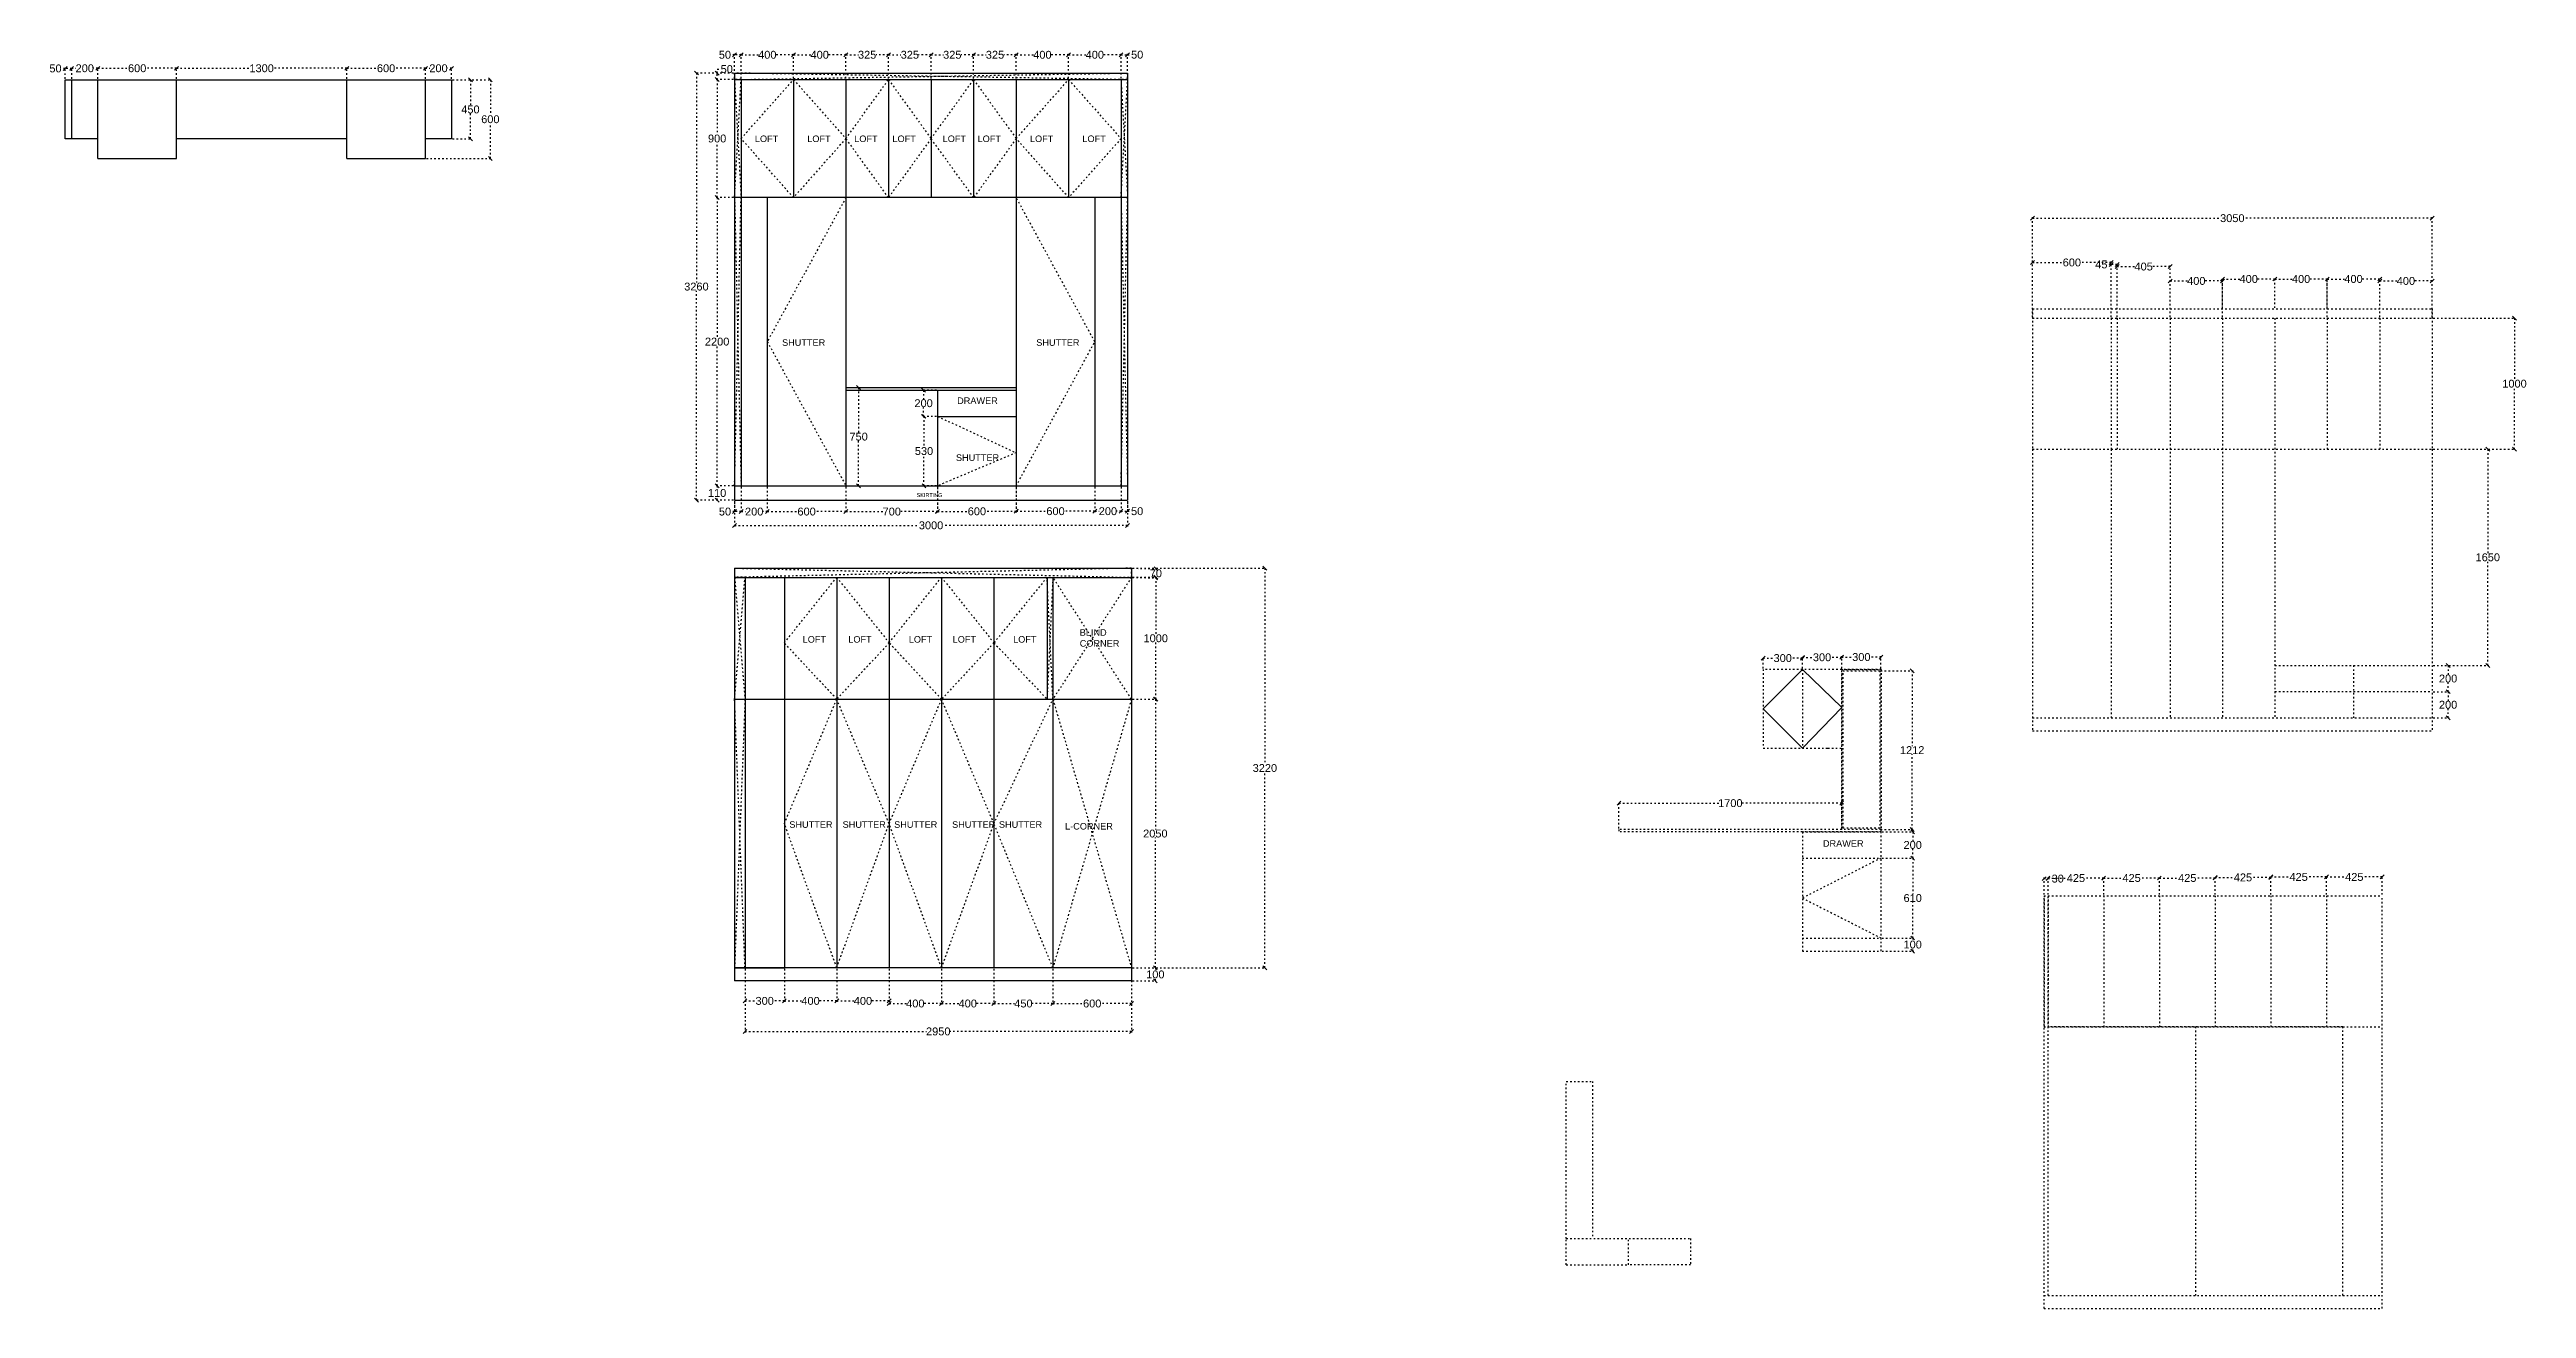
# Model space of a CAD drawing. Header units: millimetres. Extents: x 221542 to 643377, y 20779 to 241923.
# Drawn here: x 310617 to 329524, y 109886 to 119493 of the extents above; entities that cross this region are included whole.
import ezdxf

# ---------------------------------------------------------------- set-up
doc = ezdxf.new("R2010")
doc.units = ezdxf.units.MM
doc.header["$MEASUREMENT"] = 0
doc.linetypes.add('ACAD_ISO03W100', pattern=[30, 12, -18])
doc.layers.add('Walls', color=253, linetype='Continuous')
doc.styles.get("Standard").update_dxf_attribs({"font": 'arial.ttf'})
doc.dimstyles.get("Standard").update_dxf_attribs({"dimtxt": 60, "dimasz": 30, "dimexe": 7.75, "dimexo": 8.13, "dimgap": 0.63, "dimtad": 0, "dimtih": 1, "dimtoh": 1, "dimdec": 0, "dimzin": 0, "dimtxsty": 'Standard', "dimblk": 'OBLIQUE', "dimcen": 2.25, "dimclrd": 1, "dimclre": 1, "dimclrt": 1, "dimadec": 0, "dimazin": 0, "dimtfac": 1, "dimtdec": 0, "dimtofl": 0, "dimtmove": 0, "dimatfit": 3, "dimfxl": 1, "dimtolj": 1, "dimtzin": 0, "dimlwd": 30, "dimarcsym": 0})

msp = doc.modelspace()

# ---------------------------------------------------------------- texts
at = {"color": 7, "char_height": 50}
for s, width, insert, attachment_point in [('LOFT', 282.386, (316001, 118837.2), 1), ('LOFT', 282.386, (316401, 118837.2), 1), ('LOFT', 282.386, (316759.5, 118837.2), 1), ('LOFT', 282.386, (317051, 118837.2), 1), ('LOFT', 282.386, (317434.5, 118837.2), 1), ('LOFT', 282.386, (317701, 118837.2), 1), ('LOFT', 282.386, (318101, 118837.2), 1), ('LOFT', 282.386, (318501, 118837.2), 1), ('SHUTTER', 300.775, (316208.5, 117282.2), 1), ('SHUTTER', 300.775, (318149, 117282.2), 1), ('DRAWER', 300.775, (317545, 116838.5), 1), ('SHUTTER', 300.775, (317536, 116404), 1), ('LOFT', 282.386, (316365.9, 115017.2), 1), ('LOFT', 282.386, (316714.4, 115017.2), 1), ('LOFT', 282.386, (317175.7, 115017.2), 1), ('LOFT', 282.386, (317510.9, 115017.2), 1), ('LOFT', 282.386, (317972.3, 115017.2), 1), ('BLIND CORNER', 282.386, (318480.8, 115069.9), 1), ('SHUTTER', 300.775, (316593.9, 113604), 3), ('SHUTTER', 300.775, (316670.9, 113604), 1), ('SHUTTER', 300.775, (317393.9, 113604), 3), ('SHUTTER', 300.775, (317506.4, 113604), 1), ('SHUTTER', 300.775, (318193.9, 113604), 3), ('L-CORNER', 300.775, (318733.7, 113590.9), 3), ('DRAWER', 300.775, (324154, 113459.3), 1)]:
    msp.add_mtext_dynamic_manual_height_columns(s, width=width, gutter_width=1213, heights=[0], dxfattribs=dict(at, insert=insert, attachment_point=attachment_point))
at = {"color": 18, "true_color": 0x000000, "insert": (317235.5, 116108), "char_height": 30, "attachment_point": 1}
msp.add_mtext_dynamic_manual_height_columns('SKIRTING', width=2764.543, gutter_width=1, heights=[238.1], dxfattribs=at)

# ---------------------------------------------------------------- blocks, each defined once
blk = doc.blocks.new('_Oblique')
at = {"color": 0, "linetype": 'ByBlock', "lineweight": -2}
blk.add_line((-0.5, -0.5), (0.5, 0.5), dxfattribs=at)
blk = doc.blocks.new('*D1027')
at = {"layer": 'Defpoints', "color": 0, "linetype": 'ACAD_ISO03W100', "transparency": 16777216}
for p in [(313486, 119350), (312886, 119262), (313486, 119262)]:
    blk.add_point(p, dxfattribs=at)
at = {"layer": 'Walls', "color": 1, "linetype": 'ACAD_ISO03W100', "lineweight": -2, "transparency": 16777216}
for p, q in [((312886, 119270), (312886, 119358)), ((313486, 119270), (313486, 119358))]:
    blk.add_line(p, q, dxfattribs=at)
at = {"layer": 'Walls', "color": 1, "linetype": 'ACAD_ISO03W100', "lineweight": 30, "transparency": 16777216}
for p, q in [((312886, 119350), (313119, 119350)), ((313486, 119350), (313253, 119350))]:
    blk.add_line(p, q, dxfattribs=at)
at = {"layer": 'Walls', "color": 1, "linetype": 'ACAD_ISO03W100', "lineweight": 30, "transparency": 16777216, "xscale": 30, "yscale": 30, "zscale": 30, "rotation": 180}
blk.add_blockref('_Oblique', (312886, 119350), dxfattribs=at)
at = {"layer": 'Walls', "color": 1, "linetype": 'ACAD_ISO03W100', "lineweight": 30, "transparency": 16777216, "xscale": 30, "yscale": 30, "zscale": 30}
blk.add_blockref('_Oblique', (313486, 119350), dxfattribs=at)
at = {"layer": 'Walls', "color": 1, "linetype": 'ACAD_ISO03W100', "transparency": 16777216, "insert": (313186, 119350), "char_height": 60, "attachment_point": 5}
blk.add_mtext('\\A1;600', dxfattribs=at)
blk = doc.blocks.new('*D1028')
at = {"layer": 'Defpoints', "color": 0, "linetype": 'ACAD_ISO03W100', "transparency": 16777216}
for p in [(313686, 119350), (313486, 119262), (313686, 119262)]:
    blk.add_point(p, dxfattribs=at)
at = {"layer": 'Walls', "color": 1, "linetype": 'ACAD_ISO03W100', "lineweight": -2, "transparency": 16777216}
for p, q in [((313486, 119270), (313486, 119358)), ((313686, 119270), (313686, 119358))]:
    blk.add_line(p, q, dxfattribs=at)
at = {"layer": 'Walls', "color": 1, "linetype": 'ACAD_ISO03W100', "lineweight": 30, "transparency": 16777216}
for p, q in [((313486, 119350), (313519, 119350)), ((313686, 119350), (313653, 119350))]:
    blk.add_line(p, q, dxfattribs=at)
at = {"layer": 'Walls', "color": 1, "linetype": 'ACAD_ISO03W100', "lineweight": 30, "transparency": 16777216, "xscale": 30, "yscale": 30, "zscale": 30, "rotation": 180}
blk.add_blockref('_Oblique', (313486, 119350), dxfattribs=at)
at = {"layer": 'Walls', "color": 1, "linetype": 'ACAD_ISO03W100', "lineweight": 30, "transparency": 16777216, "xscale": 30, "yscale": 30, "zscale": 30}
blk.add_blockref('_Oblique', (313686, 119350), dxfattribs=at)
at = {"layer": 'Walls', "color": 1, "linetype": 'ACAD_ISO03W100', "transparency": 16777216, "insert": (313586, 119350), "char_height": 60, "attachment_point": 5}
blk.add_mtext('\\A1;200', dxfattribs=at)
blk = doc.blocks.new('*D1029')
at = {"layer": 'Defpoints', "color": 0, "linetype": 'ACAD_ISO03W100', "transparency": 16777216}
for p in [(311586, 119350), (311586, 119262), (312886, 119262)]:
    blk.add_point(p, dxfattribs=at)
at = {"layer": 'Walls', "color": 1, "linetype": 'ACAD_ISO03W100', "lineweight": -2, "transparency": 16777216}
for p, q in [((311586, 119270), (311586, 119358)), ((312886, 119270), (312886, 119358))]:
    blk.add_line(p, q, dxfattribs=at)
at = {"layer": 'Walls', "color": 1, "linetype": 'ACAD_ISO03W100', "lineweight": 30, "transparency": 16777216}
for p, q in [((311586, 119350), (312149, 119350)), ((312886, 119350), (312323, 119350))]:
    blk.add_line(p, q, dxfattribs=at)
at = {"layer": 'Walls', "color": 1, "linetype": 'ACAD_ISO03W100', "lineweight": 30, "transparency": 16777216, "xscale": 30, "yscale": 30, "zscale": 30, "rotation": 180}
blk.add_blockref('_Oblique', (311586, 119350), dxfattribs=at)
at = {"layer": 'Walls', "color": 1, "linetype": 'ACAD_ISO03W100', "lineweight": 30, "transparency": 16777216, "xscale": 30, "yscale": 30, "zscale": 30}
blk.add_blockref('_Oblique', (312886, 119350), dxfattribs=at)
at = {"layer": 'Walls', "color": 1, "linetype": 'ACAD_ISO03W100', "transparency": 16777216, "insert": (312236, 119350), "char_height": 60, "attachment_point": 5}
blk.add_mtext('\\A1;1300', dxfattribs=at)
blk = doc.blocks.new('*D1030')
at = {"layer": 'Defpoints', "color": 0, "linetype": 'ACAD_ISO03W100', "transparency": 16777216}
for p in [(310986, 119350), (310986, 119262), (311586, 119262)]:
    blk.add_point(p, dxfattribs=at)
at = {"layer": 'Walls', "color": 1, "linetype": 'ACAD_ISO03W100', "lineweight": -2, "transparency": 16777216}
for p, q in [((310986, 119270), (310986, 119358)), ((311586, 119270), (311586, 119358))]:
    blk.add_line(p, q, dxfattribs=at)
at = {"layer": 'Walls', "color": 1, "linetype": 'ACAD_ISO03W100', "lineweight": 30, "transparency": 16777216}
for p, q in [((310986, 119350), (311219, 119350)), ((311586, 119350), (311353, 119350))]:
    blk.add_line(p, q, dxfattribs=at)
at = {"layer": 'Walls', "color": 1, "linetype": 'ACAD_ISO03W100', "lineweight": 30, "transparency": 16777216, "xscale": 30, "yscale": 30, "zscale": 30, "rotation": 180}
blk.add_blockref('_Oblique', (310986, 119350), dxfattribs=at)
at = {"layer": 'Walls', "color": 1, "linetype": 'ACAD_ISO03W100', "lineweight": 30, "transparency": 16777216, "xscale": 30, "yscale": 30, "zscale": 30}
blk.add_blockref('_Oblique', (311586, 119350), dxfattribs=at)
at = {"layer": 'Walls', "color": 1, "linetype": 'ACAD_ISO03W100', "transparency": 16777216, "insert": (311286, 119350), "char_height": 60, "attachment_point": 5}
blk.add_mtext('\\A1;600', dxfattribs=at)
blk = doc.blocks.new('*D1031')
at = {"layer": 'Defpoints', "color": 0, "linetype": 'ACAD_ISO03W100', "transparency": 16777216}
for p in [(310786, 119350), (310786, 119262), (310986, 119262)]:
    blk.add_point(p, dxfattribs=at)
at = {"layer": 'Walls', "color": 1, "linetype": 'ACAD_ISO03W100', "lineweight": -2, "transparency": 16777216}
for p, q in [((310786, 119270), (310786, 119358)), ((310986, 119270), (310986, 119358))]:
    blk.add_line(p, q, dxfattribs=at)
at = {"layer": 'Walls', "color": 1, "linetype": 'ACAD_ISO03W100', "lineweight": 30, "transparency": 16777216}
for p, q in [((310786, 119350), (310819, 119350)), ((310986, 119350), (310953, 119350))]:
    blk.add_line(p, q, dxfattribs=at)
at = {"layer": 'Walls', "color": 1, "linetype": 'ACAD_ISO03W100', "lineweight": 30, "transparency": 16777216, "xscale": 30, "yscale": 30, "zscale": 30, "rotation": 180}
blk.add_blockref('_Oblique', (310786, 119350), dxfattribs=at)
at = {"layer": 'Walls', "color": 1, "linetype": 'ACAD_ISO03W100', "lineweight": 30, "transparency": 16777216, "xscale": 30, "yscale": 30, "zscale": 30}
blk.add_blockref('_Oblique', (310986, 119350), dxfattribs=at)
at = {"layer": 'Walls', "color": 1, "linetype": 'ACAD_ISO03W100', "transparency": 16777216, "insert": (310886, 119350), "char_height": 60, "attachment_point": 5}
blk.add_mtext('\\A1;200', dxfattribs=at)
blk = doc.blocks.new('*D1032')
at = {"layer": 'Defpoints', "color": 0, "linetype": 'ACAD_ISO03W100', "transparency": 16777216}
for p in [(310736, 119348.75), (310736, 119261.5), (310786, 119261.5)]:
    blk.add_point(p, dxfattribs=at)
at = {"layer": 'Walls', "color": 1, "linetype": 'ACAD_ISO03W100', "lineweight": 30, "transparency": 16777216}
for p, q in [((310736, 119348.75), (310706, 119348.75)), ((310786, 119348.75), (310736, 119348.75))]:
    blk.add_line(p, q, dxfattribs=at)
at = {"layer": 'Walls', "color": 1, "linetype": 'ACAD_ISO03W100', "lineweight": -2, "transparency": 16777216}
for p, q in [((310736, 119269.63), (310736, 119356.5)), ((310786, 119269.63), (310786, 119356.5))]:
    blk.add_line(p, q, dxfattribs=at)
at = {"layer": 'Walls', "color": 1, "linetype": 'ACAD_ISO03W100', "lineweight": 30, "transparency": 16777216, "xscale": 30, "yscale": 30, "zscale": 30, "rotation": 180}
blk.add_blockref('_Oblique', (310736, 119348.75), dxfattribs=at)
at = {"layer": 'Walls', "color": 1, "linetype": 'ACAD_ISO03W100', "lineweight": 30, "transparency": 16777216, "xscale": 30, "yscale": 30, "zscale": 30}
blk.add_blockref('_Oblique', (310786, 119348.75), dxfattribs=at)
at = {"layer": 'Walls', "color": 1, "linetype": 'ACAD_ISO03W100', "transparency": 16777216, "insert": (310662.49824, 119348.75), "char_height": 60, "attachment_point": 5}
blk.add_mtext('\\A1;50', dxfattribs=at)
blk = doc.blocks.new('*D1033')
at = {"layer": 'Defpoints', "color": 0, "linetype": 'ACAD_ISO03W100', "transparency": 16777216}
for p in [(313686, 119262), (313686, 118812), (313830, 118812)]:
    blk.add_point(p, dxfattribs=at)
at = {"layer": 'Walls', "color": 1, "linetype": 'ACAD_ISO03W100', "lineweight": -2, "transparency": 16777216}
for p, q in [((313694, 119262), (313838, 119262)), ((313694, 118812), (313838, 118812))]:
    blk.add_line(p, q, dxfattribs=at)
at = {"layer": 'Walls', "color": 1, "linetype": 'ACAD_ISO03W100', "lineweight": 30, "transparency": 16777216}
for p, q in [((313830, 119262), (313830, 119068)), ((313830, 118812), (313830, 119005))]:
    blk.add_line(p, q, dxfattribs=at)
at = {"layer": 'Walls', "color": 1, "linetype": 'ACAD_ISO03W100', "lineweight": 30, "transparency": 16777216, "xscale": 30, "yscale": 30, "zscale": 30}
for p, rotation in [((313830, 119262), 90), ((313830, 118812), 270)]:
    blk.add_blockref('_Oblique', p, dxfattribs=dict(at, rotation=rotation))
at = {"layer": 'Walls', "color": 1, "linetype": 'ACAD_ISO03W100', "transparency": 16777216, "insert": (313830, 119036), "char_height": 60, "attachment_point": 5}
blk.add_mtext('\\A1;450', dxfattribs=at)
blk = doc.blocks.new('*D1034')
at = {"layer": 'Defpoints', "color": 0, "linetype": 'ACAD_ISO03W100', "transparency": 16777216}
for p in [(313686, 119262), (313486, 118662), (313982, 118662)]:
    blk.add_point(p, dxfattribs=at)
at = {"layer": 'Walls', "color": 1, "linetype": 'ACAD_ISO03W100', "lineweight": -2, "transparency": 16777216}
for p, q in [((313694, 119262), (313989, 119262)), ((313494, 118662), (313989, 118662))]:
    blk.add_line(p, q, dxfattribs=at)
at = {"layer": 'Walls', "color": 1, "linetype": 'ACAD_ISO03W100', "lineweight": 30, "transparency": 16777216}
for p, q in [((313982, 119262), (313982, 118993)), ((313982, 118662), (313982, 118930))]:
    blk.add_line(p, q, dxfattribs=at)
at = {"layer": 'Walls', "color": 1, "linetype": 'ACAD_ISO03W100', "lineweight": 30, "transparency": 16777216, "xscale": 30, "yscale": 30, "zscale": 30}
for p, rotation in [((313982, 119262), 90), ((313982, 118662), 270)]:
    blk.add_blockref('_Oblique', p, dxfattribs=dict(at, rotation=rotation))
at = {"layer": 'Walls', "color": 1, "linetype": 'ACAD_ISO03W100', "transparency": 16777216, "insert": (313982, 118961), "char_height": 60, "attachment_point": 5}
blk.add_mtext('\\A1;600', dxfattribs=at)
blk = doc.blocks.new('*D1035')
at = {"layer": 'Defpoints', "color": 0, "linetype": 'ACAD_ISO03W100', "transparency": 16777216}
for p in [(315846, 116165), (315896, 116164), (315846, 115967)]:
    blk.add_point(p, dxfattribs=at)
at = {"layer": 'Walls', "color": 1, "linetype": 'ACAD_ISO03W100', "lineweight": -2, "transparency": 16777216}
for p, q in [((315846, 116157), (315846, 115959)), ((315896, 116156), (315896, 115959))]:
    blk.add_line(p, q, dxfattribs=at)
at = {"layer": 'Walls', "color": 1, "linetype": 'ACAD_ISO03W100', "lineweight": 30, "transparency": 16777216}
for p, q in [((315846, 115967), (315816, 115967)), ((315896, 115967), (315846, 115967))]:
    blk.add_line(p, q, dxfattribs=at)
at = {"layer": 'Walls', "color": 1, "linetype": 'ACAD_ISO03W100', "lineweight": 30, "transparency": 16777216, "xscale": 30, "yscale": 30, "zscale": 30, "rotation": 180}
blk.add_blockref('_Oblique', (315846, 115967), dxfattribs=at)
at = {"layer": 'Walls', "color": 1, "linetype": 'ACAD_ISO03W100', "lineweight": 30, "transparency": 16777216, "xscale": 30, "yscale": 30, "zscale": 30}
blk.add_blockref('_Oblique', (315896, 115967), dxfattribs=at)
at = {"layer": 'Walls', "color": 1, "linetype": 'ACAD_ISO03W100', "transparency": 16777216, "insert": (315773, 115967), "char_height": 60, "attachment_point": 5}
blk.add_mtext('\\A1;50', dxfattribs=at)
blk = doc.blocks.new('*D1036')
at = {"layer": 'Defpoints', "color": 0, "linetype": 'ACAD_ISO03W100', "transparency": 16777216}
for p in [(315896, 116164), (316096, 116164), (315896, 115967)]:
    blk.add_point(p, dxfattribs=at)
at = {"layer": 'Walls', "color": 1, "linetype": 'ACAD_ISO03W100', "lineweight": -2, "transparency": 16777216}
for p, q in [((315896, 116156), (315896, 115959)), ((316096, 116156), (316096, 115959))]:
    blk.add_line(p, q, dxfattribs=at)
at = {"layer": 'Walls', "color": 1, "linetype": 'ACAD_ISO03W100', "lineweight": 30, "transparency": 16777216}
for p, q in [((315896, 115967), (315929, 115967)), ((316096, 115967), (316063, 115967))]:
    blk.add_line(p, q, dxfattribs=at)
at = {"layer": 'Walls', "color": 1, "linetype": 'ACAD_ISO03W100', "lineweight": 30, "transparency": 16777216, "xscale": 30, "yscale": 30, "zscale": 30, "rotation": 180}
blk.add_blockref('_Oblique', (315896, 115967), dxfattribs=at)
at = {"layer": 'Walls', "color": 1, "linetype": 'ACAD_ISO03W100', "lineweight": 30, "transparency": 16777216, "xscale": 30, "yscale": 30, "zscale": 30}
blk.add_blockref('_Oblique', (316096, 115967), dxfattribs=at)
at = {"layer": 'Walls', "color": 1, "linetype": 'ACAD_ISO03W100', "transparency": 16777216, "insert": (315996, 115967), "char_height": 60, "attachment_point": 5}
blk.add_mtext('\\A1;200', dxfattribs=at)
blk = doc.blocks.new('*D1037')
at = {"layer": 'Defpoints', "color": 0, "linetype": 'ACAD_ISO03W100', "transparency": 16777216}
for p in [(316096, 116164), (316696, 116164), (316696, 115967)]:
    blk.add_point(p, dxfattribs=at)
at = {"layer": 'Walls', "color": 1, "linetype": 'ACAD_ISO03W100', "lineweight": -2, "transparency": 16777216}
for p, q in [((316096, 116156), (316096, 115959)), ((316696, 116156), (316696, 115959))]:
    blk.add_line(p, q, dxfattribs=at)
at = {"layer": 'Walls', "color": 1, "linetype": 'ACAD_ISO03W100', "lineweight": 30, "transparency": 16777216}
for p, q in [((316096, 115967), (316329, 115967)), ((316696, 115967), (316463, 115967))]:
    blk.add_line(p, q, dxfattribs=at)
at = {"layer": 'Walls', "color": 1, "linetype": 'ACAD_ISO03W100', "lineweight": 30, "transparency": 16777216, "xscale": 30, "yscale": 30, "zscale": 30, "rotation": 180}
blk.add_blockref('_Oblique', (316096, 115967), dxfattribs=at)
at = {"layer": 'Walls', "color": 1, "linetype": 'ACAD_ISO03W100', "lineweight": 30, "transparency": 16777216, "xscale": 30, "yscale": 30, "zscale": 30}
blk.add_blockref('_Oblique', (316696, 115967), dxfattribs=at)
at = {"layer": 'Walls', "color": 1, "linetype": 'ACAD_ISO03W100', "transparency": 16777216, "insert": (316396, 115967), "char_height": 60, "attachment_point": 5}
blk.add_mtext('\\A1;600', dxfattribs=at)
blk = doc.blocks.new('*D1038')
at = {"layer": 'Defpoints', "color": 0, "linetype": 'ACAD_ISO03W100', "transparency": 16777216}
for p in [(316696, 116164), (317396, 116164), (317396, 115967)]:
    blk.add_point(p, dxfattribs=at)
at = {"layer": 'Walls', "color": 1, "linetype": 'ACAD_ISO03W100', "lineweight": -2, "transparency": 16777216}
for p, q in [((316696, 116156), (316696, 115959)), ((317396, 116156), (317396, 115959))]:
    blk.add_line(p, q, dxfattribs=at)
at = {"layer": 'Walls', "color": 1, "linetype": 'ACAD_ISO03W100', "lineweight": 30, "transparency": 16777216}
for p, q in [((316696, 115967), (316979, 115967)), ((317396, 115967), (317113, 115967))]:
    blk.add_line(p, q, dxfattribs=at)
at = {"layer": 'Walls', "color": 1, "linetype": 'ACAD_ISO03W100', "lineweight": 30, "transparency": 16777216, "xscale": 30, "yscale": 30, "zscale": 30, "rotation": 180}
blk.add_blockref('_Oblique', (316696, 115967), dxfattribs=at)
at = {"layer": 'Walls', "color": 1, "linetype": 'ACAD_ISO03W100', "lineweight": 30, "transparency": 16777216, "xscale": 30, "yscale": 30, "zscale": 30}
blk.add_blockref('_Oblique', (317396, 115967), dxfattribs=at)
at = {"layer": 'Walls', "color": 1, "linetype": 'ACAD_ISO03W100', "transparency": 16777216, "insert": (317046, 115967), "char_height": 60, "attachment_point": 5}
blk.add_mtext('\\A1;700', dxfattribs=at)
blk = doc.blocks.new('*D1039')
at = {"layer": 'Defpoints', "color": 0, "linetype": 'ACAD_ISO03W100', "transparency": 16777216}
for p in [(317396, 116160), (317996, 116160), (317396, 115969)]:
    blk.add_point(p, dxfattribs=at)
at = {"layer": 'Walls', "color": 1, "linetype": 'ACAD_ISO03W100', "lineweight": -2, "transparency": 16777216}
for p, q in [((317396, 116151), (317396, 115961)), ((317996, 116151), (317996, 115961))]:
    blk.add_line(p, q, dxfattribs=at)
at = {"layer": 'Walls', "color": 1, "linetype": 'ACAD_ISO03W100', "lineweight": 30, "transparency": 16777216}
for p, q in [((317396, 115969), (317629, 115969)), ((317996, 115969), (317763, 115969))]:
    blk.add_line(p, q, dxfattribs=at)
at = {"layer": 'Walls', "color": 1, "linetype": 'ACAD_ISO03W100', "lineweight": 30, "transparency": 16777216, "xscale": 30, "yscale": 30, "zscale": 30, "rotation": 180}
blk.add_blockref('_Oblique', (317396, 115969), dxfattribs=at)
at = {"layer": 'Walls', "color": 1, "linetype": 'ACAD_ISO03W100', "lineweight": 30, "transparency": 16777216, "xscale": 30, "yscale": 30, "zscale": 30}
blk.add_blockref('_Oblique', (317996, 115969), dxfattribs=at)
at = {"layer": 'Walls', "color": 1, "linetype": 'ACAD_ISO03W100', "transparency": 16777216, "insert": (317696, 115969), "char_height": 60, "attachment_point": 5}
blk.add_mtext('\\A1;600', dxfattribs=at)
blk = doc.blocks.new('*D1040')
at = {"layer": 'Defpoints', "color": 0, "linetype": 'ACAD_ISO03W100', "transparency": 16777216}
for p in [(317996, 116164), (318596, 116164), (317996, 115970)]:
    blk.add_point(p, dxfattribs=at)
at = {"layer": 'Walls', "color": 1, "linetype": 'ACAD_ISO03W100', "lineweight": -2, "transparency": 16777216}
for p, q in [((317996, 116156), (317996, 115963)), ((318596, 116156), (318596, 115963))]:
    blk.add_line(p, q, dxfattribs=at)
at = {"layer": 'Walls', "color": 1, "linetype": 'ACAD_ISO03W100', "lineweight": 30, "transparency": 16777216}
for p, q in [((317996, 115970), (318229, 115970)), ((318596, 115970), (318363, 115970))]:
    blk.add_line(p, q, dxfattribs=at)
at = {"layer": 'Walls', "color": 1, "linetype": 'ACAD_ISO03W100', "lineweight": 30, "transparency": 16777216, "xscale": 30, "yscale": 30, "zscale": 30, "rotation": 180}
blk.add_blockref('_Oblique', (317996, 115970), dxfattribs=at)
at = {"layer": 'Walls', "color": 1, "linetype": 'ACAD_ISO03W100', "lineweight": 30, "transparency": 16777216, "xscale": 30, "yscale": 30, "zscale": 30}
blk.add_blockref('_Oblique', (318596, 115970), dxfattribs=at)
at = {"layer": 'Walls', "color": 1, "linetype": 'ACAD_ISO03W100', "transparency": 16777216, "insert": (318296, 115970), "char_height": 60, "attachment_point": 5}
blk.add_mtext('\\A1;600', dxfattribs=at)
blk = doc.blocks.new('*D1041')
at = {"layer": 'Defpoints', "color": 0, "linetype": 'ACAD_ISO03W100', "transparency": 16777216}
for p in [(318596, 116164), (318796, 116164), (318596, 115970)]:
    blk.add_point(p, dxfattribs=at)
at = {"layer": 'Walls', "color": 1, "linetype": 'ACAD_ISO03W100', "lineweight": -2, "transparency": 16777216}
for p, q in [((318596, 116156), (318596, 115963)), ((318796, 116156), (318796, 115963))]:
    blk.add_line(p, q, dxfattribs=at)
at = {"layer": 'Walls', "color": 1, "linetype": 'ACAD_ISO03W100', "lineweight": 30, "transparency": 16777216}
for p, q in [((318596, 115970), (318629, 115970)), ((318796, 115970), (318763, 115970))]:
    blk.add_line(p, q, dxfattribs=at)
at = {"layer": 'Walls', "color": 1, "linetype": 'ACAD_ISO03W100', "lineweight": 30, "transparency": 16777216, "xscale": 30, "yscale": 30, "zscale": 30, "rotation": 180}
blk.add_blockref('_Oblique', (318596, 115970), dxfattribs=at)
at = {"layer": 'Walls', "color": 1, "linetype": 'ACAD_ISO03W100', "lineweight": 30, "transparency": 16777216, "xscale": 30, "yscale": 30, "zscale": 30}
blk.add_blockref('_Oblique', (318796, 115970), dxfattribs=at)
at = {"layer": 'Walls', "color": 1, "linetype": 'ACAD_ISO03W100', "transparency": 16777216, "insert": (318696, 115970), "char_height": 60, "attachment_point": 5}
blk.add_mtext('\\A1;200', dxfattribs=at)
blk = doc.blocks.new('*D1042')
at = {"layer": 'Defpoints', "color": 0, "linetype": 'ACAD_ISO03W100', "transparency": 16777216}
for p in [(318796, 116164), (318846, 116165), (318846, 115970)]:
    blk.add_point(p, dxfattribs=at)
at = {"layer": 'Walls', "color": 1, "linetype": 'ACAD_ISO03W100', "lineweight": -2, "transparency": 16777216}
for p, q in [((318796, 116156), (318796, 115963)), ((318846, 116157), (318846, 115963))]:
    blk.add_line(p, q, dxfattribs=at)
at = {"layer": 'Walls', "color": 1, "linetype": 'ACAD_ISO03W100', "lineweight": 30, "transparency": 16777216}
for p, q in [((318796, 115970), (318846, 115970)), ((318846, 115970), (318876, 115970))]:
    blk.add_line(p, q, dxfattribs=at)
at = {"layer": 'Walls', "color": 1, "linetype": 'ACAD_ISO03W100', "lineweight": 30, "transparency": 16777216, "xscale": 30, "yscale": 30, "zscale": 30, "rotation": 180}
blk.add_blockref('_Oblique', (318796, 115970), dxfattribs=at)
at = {"layer": 'Walls', "color": 1, "linetype": 'ACAD_ISO03W100', "lineweight": 30, "transparency": 16777216, "xscale": 30, "yscale": 30, "zscale": 30}
blk.add_blockref('_Oblique', (318846, 115970), dxfattribs=at)
at = {"layer": 'Walls', "color": 1, "linetype": 'ACAD_ISO03W100', "transparency": 16777216, "insert": (318919, 115970), "char_height": 60, "attachment_point": 5}
blk.add_mtext('\\A1;50', dxfattribs=at)
blk = doc.blocks.new('*D1043')
at = {"layer": 'Defpoints', "color": 0, "linetype": 'ACAD_ISO03W100', "transparency": 16777216}
for p in [(315713, 116164), (315846, 116164), (315846, 116054)]:
    blk.add_point(p, dxfattribs=at)
at = {"layer": 'Walls', "color": 1, "linetype": 'ACAD_ISO03W100', "lineweight": -2, "transparency": 16777216}
for p, q in [((315838, 116164), (315705, 116164)), ((315838, 116054), (315705, 116054))]:
    blk.add_line(p, q, dxfattribs=at)
at = {"layer": 'Walls', "color": 1, "linetype": 'ACAD_ISO03W100', "lineweight": 30, "transparency": 16777216}
for p, q in [((315713, 116164), (315713, 116140)), ((315713, 116054), (315713, 116077))]:
    blk.add_line(p, q, dxfattribs=at)
at = {"layer": 'Walls', "color": 1, "linetype": 'ACAD_ISO03W100', "lineweight": 30, "transparency": 16777216, "xscale": 30, "yscale": 30, "zscale": 30}
for p, rotation in [((315713, 116164), 90), ((315713, 116054), 270)]:
    blk.add_blockref('_Oblique', p, dxfattribs=dict(at, rotation=rotation))
at = {"layer": 'Walls', "color": 1, "linetype": 'ACAD_ISO03W100', "transparency": 16777216, "insert": (315713, 116109), "char_height": 60, "attachment_point": 5}
blk.add_mtext('\\A1;110', dxfattribs=at)
blk = doc.blocks.new('*D1044')
at = {"layer": 'Defpoints', "color": 0, "linetype": 'ACAD_ISO03W100', "transparency": 16777216}
for p in [(315713, 118364), (315846, 118364), (315846, 116164)]:
    blk.add_point(p, dxfattribs=at)
at = {"layer": 'Walls', "color": 1, "linetype": 'ACAD_ISO03W100', "lineweight": -2, "transparency": 16777216}
for p, q in [((315838, 118364), (315705, 118364)), ((315838, 116164), (315705, 116164))]:
    blk.add_line(p, q, dxfattribs=at)
at = {"layer": 'Walls', "color": 1, "linetype": 'ACAD_ISO03W100', "lineweight": 30, "transparency": 16777216}
for p, q in [((315713, 118364), (315713, 117295)), ((315713, 116164), (315713, 117232))]:
    blk.add_line(p, q, dxfattribs=at)
at = {"layer": 'Walls', "color": 1, "linetype": 'ACAD_ISO03W100', "lineweight": 30, "transparency": 16777216, "xscale": 30, "yscale": 30, "zscale": 30}
for p, rotation in [((315713, 118364), 90), ((315713, 116164), 270)]:
    blk.add_blockref('_Oblique', p, dxfattribs=dict(at, rotation=rotation))
at = {"layer": 'Walls', "color": 1, "linetype": 'ACAD_ISO03W100', "transparency": 16777216, "insert": (315713, 117264), "char_height": 60, "attachment_point": 5}
blk.add_mtext('\\A1;2200', dxfattribs=at)
blk = doc.blocks.new('*D1045')
at = {"layer": 'Defpoints', "color": 0, "linetype": 'ACAD_ISO03W100', "transparency": 16777216}
for p in [(315713, 119264), (315846, 119264), (315846, 118364)]:
    blk.add_point(p, dxfattribs=at)
at = {"layer": 'Walls', "color": 1, "linetype": 'ACAD_ISO03W100', "lineweight": -2, "transparency": 16777216}
for p, q in [((315838, 119264), (315705, 119264)), ((315838, 118364), (315705, 118364))]:
    blk.add_line(p, q, dxfattribs=at)
at = {"layer": 'Walls', "color": 1, "linetype": 'ACAD_ISO03W100', "lineweight": 30, "transparency": 16777216}
for p, q in [((315713, 119264), (315713, 118845)), ((315713, 118364), (315713, 118782))]:
    blk.add_line(p, q, dxfattribs=at)
at = {"layer": 'Walls', "color": 1, "linetype": 'ACAD_ISO03W100', "lineweight": 30, "transparency": 16777216, "xscale": 30, "yscale": 30, "zscale": 30}
for p, rotation in [((315713, 119264), 90), ((315713, 118364), 270)]:
    blk.add_blockref('_Oblique', p, dxfattribs=dict(at, rotation=rotation))
at = {"layer": 'Walls', "color": 1, "linetype": 'ACAD_ISO03W100', "transparency": 16777216, "insert": (315713, 118814), "char_height": 60, "attachment_point": 5}
blk.add_mtext('\\A1;900', dxfattribs=at)
blk = doc.blocks.new('*D1046')
at = {"layer": 'Defpoints', "color": 0, "linetype": 'ACAD_ISO03W100', "transparency": 16777216}
for p in [(315713, 119313.69), (315846, 119313.69), (315846, 119263.69)]:
    blk.add_point(p, dxfattribs=at)
at = {"layer": 'Walls', "color": 1, "linetype": 'ACAD_ISO03W100', "lineweight": -2, "transparency": 16777216}
for p, q in [((315837.87, 119313.69), (315705.25, 119313.69)), ((315837.87, 119263.69), (315705.25, 119263.69))]:
    blk.add_line(p, q, dxfattribs=at)
at = {"layer": 'Walls', "color": 1, "linetype": 'ACAD_ISO03W100', "lineweight": 30, "transparency": 16777216}
for p, q in [((315713, 119313.69), (315713, 119343.69)), ((315713, 119343.69), (315743, 119343.69)), ((315713, 119263.69), (315713, 119313.69))]:
    blk.add_line(p, q, dxfattribs=at)
at = {"layer": 'Walls', "color": 1, "linetype": 'ACAD_ISO03W100', "lineweight": 30, "transparency": 16777216, "xscale": 30, "yscale": 30, "zscale": 30}
for p, rotation in [((315713, 119313.69), 90), ((315713, 119263.69), 270)]:
    blk.add_blockref('_Oblique', p, dxfattribs=dict(at, rotation=rotation))
at = {"layer": 'Walls', "color": 1, "linetype": 'ACAD_ISO03W100', "transparency": 16777216, "insert": (315786.50176, 119343.69), "char_height": 60, "attachment_point": 5}
blk.add_mtext('\\A1;50', dxfattribs=at)
blk = doc.blocks.new('*D1047')
at = {"layer": 'Defpoints', "color": 0, "linetype": 'ACAD_ISO03W100', "transparency": 16777216}
for p in [(315846, 116054), (318846, 116054), (318846, 115862)]:
    blk.add_point(p, dxfattribs=at)
at = {"layer": 'Walls', "color": 1, "linetype": 'ACAD_ISO03W100', "lineweight": -2, "transparency": 16777216}
for p, q in [((315846, 116046), (315846, 115854)), ((318846, 116046), (318846, 115854))]:
    blk.add_line(p, q, dxfattribs=at)
at = {"layer": 'Walls', "color": 1, "linetype": 'ACAD_ISO03W100', "lineweight": 30, "transparency": 16777216}
for p, q in [((315846, 115862), (317256, 115862)), ((318846, 115862), (317436, 115862))]:
    blk.add_line(p, q, dxfattribs=at)
at = {"layer": 'Walls', "color": 1, "linetype": 'ACAD_ISO03W100', "lineweight": 30, "transparency": 16777216, "xscale": 30, "yscale": 30, "zscale": 30, "rotation": 180}
blk.add_blockref('_Oblique', (315846, 115862), dxfattribs=at)
at = {"layer": 'Walls', "color": 1, "linetype": 'ACAD_ISO03W100', "lineweight": 30, "transparency": 16777216, "xscale": 30, "yscale": 30, "zscale": 30}
blk.add_blockref('_Oblique', (318846, 115862), dxfattribs=at)
at = {"layer": 'Walls', "color": 1, "linetype": 'ACAD_ISO03W100', "transparency": 16777216, "insert": (317346, 115862), "char_height": 60, "attachment_point": 5}
blk.add_mtext('\\A1;3000', dxfattribs=at)
blk = doc.blocks.new('*D1048')
at = {"layer": 'Defpoints', "color": 0, "linetype": 'ACAD_ISO03W100', "transparency": 16777216}
for p in [(315555, 119314), (315846, 119314), (315846, 116054)]:
    blk.add_point(p, dxfattribs=at)
at = {"layer": 'Walls', "color": 1, "linetype": 'ACAD_ISO03W100', "lineweight": -2, "transparency": 16777216}
for p, q in [((315838, 119314), (315547, 119314)), ((315838, 116054), (315547, 116054))]:
    blk.add_line(p, q, dxfattribs=at)
at = {"layer": 'Walls', "color": 1, "linetype": 'ACAD_ISO03W100', "lineweight": 30, "transparency": 16777216}
for p, q in [((315555, 119314), (315555, 117715)), ((315555, 116054), (315555, 117652))]:
    blk.add_line(p, q, dxfattribs=at)
at = {"layer": 'Walls', "color": 1, "linetype": 'ACAD_ISO03W100', "lineweight": 30, "transparency": 16777216, "xscale": 30, "yscale": 30, "zscale": 30}
for p, rotation in [((315555, 119314), 90), ((315555, 116054), 270)]:
    blk.add_blockref('_Oblique', p, dxfattribs=dict(at, rotation=rotation))
at = {"layer": 'Walls', "color": 1, "linetype": 'ACAD_ISO03W100', "transparency": 16777216, "insert": (315555, 117684), "char_height": 60, "attachment_point": 5}
blk.add_mtext('\\A1;3260', dxfattribs=at)
blk = doc.blocks.new('*D1049')
at = {"layer": 'Defpoints', "color": 0, "linetype": 'ACAD_ISO03W100', "transparency": 16777216}
for p in [(315846, 119453), (315846, 119263.69), (315896, 119263.69)]:
    blk.add_point(p, dxfattribs=at)
at = {"layer": 'Walls', "color": 1, "linetype": 'ACAD_ISO03W100', "lineweight": 30, "transparency": 16777216}
for p, q in [((315846, 119453), (315816, 119453)), ((315896, 119453), (315846, 119453))]:
    blk.add_line(p, q, dxfattribs=at)
at = {"layer": 'Walls', "color": 1, "linetype": 'ACAD_ISO03W100', "lineweight": -2, "transparency": 16777216}
for p, q in [((315846, 119271.82), (315846, 119460.75)), ((315896, 119271.82), (315896, 119460.75))]:
    blk.add_line(p, q, dxfattribs=at)
at = {"layer": 'Walls', "color": 1, "linetype": 'ACAD_ISO03W100', "lineweight": 30, "transparency": 16777216, "xscale": 30, "yscale": 30, "zscale": 30, "rotation": 180}
blk.add_blockref('_Oblique', (315846, 119453), dxfattribs=at)
at = {"layer": 'Walls', "color": 1, "linetype": 'ACAD_ISO03W100', "lineweight": 30, "transparency": 16777216, "xscale": 30, "yscale": 30, "zscale": 30}
blk.add_blockref('_Oblique', (315896, 119453), dxfattribs=at)
at = {"layer": 'Walls', "color": 1, "linetype": 'ACAD_ISO03W100', "transparency": 16777216, "insert": (315772.49824, 119453), "char_height": 60, "attachment_point": 5}
blk.add_mtext('\\A1;50', dxfattribs=at)
blk = doc.blocks.new('*D1050')
at = {"layer": 'Defpoints', "color": 0, "linetype": 'ACAD_ISO03W100', "transparency": 16777216}
for p in [(316296, 119453), (315896, 119264), (316296, 119264)]:
    blk.add_point(p, dxfattribs=at)
at = {"layer": 'Walls', "color": 1, "linetype": 'ACAD_ISO03W100', "lineweight": -2, "transparency": 16777216}
for p, q in [((315896, 119272), (315896, 119461)), ((316296, 119272), (316296, 119461))]:
    blk.add_line(p, q, dxfattribs=at)
at = {"layer": 'Walls', "color": 1, "linetype": 'ACAD_ISO03W100', "lineweight": 30, "transparency": 16777216}
for p, q in [((315896, 119453), (316028, 119453)), ((316296, 119453), (316164, 119453))]:
    blk.add_line(p, q, dxfattribs=at)
at = {"layer": 'Walls', "color": 1, "linetype": 'ACAD_ISO03W100', "lineweight": 30, "transparency": 16777216, "xscale": 30, "yscale": 30, "zscale": 30, "rotation": 180}
blk.add_blockref('_Oblique', (315896, 119453), dxfattribs=at)
at = {"layer": 'Walls', "color": 1, "linetype": 'ACAD_ISO03W100', "lineweight": 30, "transparency": 16777216, "xscale": 30, "yscale": 30, "zscale": 30}
blk.add_blockref('_Oblique', (316296, 119453), dxfattribs=at)
at = {"layer": 'Walls', "color": 1, "linetype": 'ACAD_ISO03W100', "transparency": 16777216, "insert": (316096, 119453), "char_height": 60, "attachment_point": 5}
blk.add_mtext('\\A1;400', dxfattribs=at)
blk = doc.blocks.new('*D1051')
at = {"layer": 'Defpoints', "color": 0, "linetype": 'ACAD_ISO03W100', "transparency": 16777216}
for p in [(316296, 119453), (316296, 119264), (316696, 119264)]:
    blk.add_point(p, dxfattribs=at)
at = {"layer": 'Walls', "color": 1, "linetype": 'ACAD_ISO03W100', "lineweight": -2, "transparency": 16777216}
for p, q in [((316296, 119272), (316296, 119461)), ((316696, 119272), (316696, 119461))]:
    blk.add_line(p, q, dxfattribs=at)
at = {"layer": 'Walls', "color": 1, "linetype": 'ACAD_ISO03W100', "lineweight": 30, "transparency": 16777216}
for p, q in [((316296, 119453), (316428, 119453)), ((316696, 119453), (316564, 119453))]:
    blk.add_line(p, q, dxfattribs=at)
at = {"layer": 'Walls', "color": 1, "linetype": 'ACAD_ISO03W100', "lineweight": 30, "transparency": 16777216, "xscale": 30, "yscale": 30, "zscale": 30, "rotation": 180}
blk.add_blockref('_Oblique', (316296, 119453), dxfattribs=at)
at = {"layer": 'Walls', "color": 1, "linetype": 'ACAD_ISO03W100', "lineweight": 30, "transparency": 16777216, "xscale": 30, "yscale": 30, "zscale": 30}
blk.add_blockref('_Oblique', (316696, 119453), dxfattribs=at)
at = {"layer": 'Walls', "color": 1, "linetype": 'ACAD_ISO03W100', "transparency": 16777216, "insert": (316496, 119453), "char_height": 60, "attachment_point": 5}
blk.add_mtext('\\A1;400', dxfattribs=at)
blk = doc.blocks.new('*D1052')
at = {"layer": 'Defpoints', "color": 0, "linetype": 'ACAD_ISO03W100', "transparency": 16777216}
for p in [(316696, 119453), (316696, 119264), (317021, 119264)]:
    blk.add_point(p, dxfattribs=at)
at = {"layer": 'Walls', "color": 1, "linetype": 'ACAD_ISO03W100', "lineweight": -2, "transparency": 16777216}
for p, q in [((316696, 119272), (316696, 119461)), ((317021, 119272), (317021, 119461))]:
    blk.add_line(p, q, dxfattribs=at)
at = {"layer": 'Walls', "color": 1, "linetype": 'ACAD_ISO03W100', "lineweight": 30, "transparency": 16777216}
for p, q in [((316696, 119453), (316791, 119453)), ((317021, 119453), (316926, 119453))]:
    blk.add_line(p, q, dxfattribs=at)
at = {"layer": 'Walls', "color": 1, "linetype": 'ACAD_ISO03W100', "lineweight": 30, "transparency": 16777216, "xscale": 30, "yscale": 30, "zscale": 30, "rotation": 180}
blk.add_blockref('_Oblique', (316696, 119453), dxfattribs=at)
at = {"layer": 'Walls', "color": 1, "linetype": 'ACAD_ISO03W100', "lineweight": 30, "transparency": 16777216, "xscale": 30, "yscale": 30, "zscale": 30}
blk.add_blockref('_Oblique', (317021, 119453), dxfattribs=at)
at = {"layer": 'Walls', "color": 1, "linetype": 'ACAD_ISO03W100', "transparency": 16777216, "insert": (316858, 119453), "char_height": 60, "attachment_point": 5}
blk.add_mtext('\\A1;325', dxfattribs=at)
blk = doc.blocks.new('*D1053')
at = {"layer": 'Defpoints', "color": 0, "linetype": 'ACAD_ISO03W100', "transparency": 16777216}
for p in [(317021, 119453), (317021, 119264), (317346, 119264)]:
    blk.add_point(p, dxfattribs=at)
at = {"layer": 'Walls', "color": 1, "linetype": 'ACAD_ISO03W100', "lineweight": -2, "transparency": 16777216}
for p, q in [((317021, 119272), (317021, 119461)), ((317346, 119272), (317346, 119461))]:
    blk.add_line(p, q, dxfattribs=at)
at = {"layer": 'Walls', "color": 1, "linetype": 'ACAD_ISO03W100', "lineweight": 30, "transparency": 16777216}
for p, q in [((317021, 119453), (317116, 119453)), ((317346, 119453), (317251, 119453))]:
    blk.add_line(p, q, dxfattribs=at)
at = {"layer": 'Walls', "color": 1, "linetype": 'ACAD_ISO03W100', "lineweight": 30, "transparency": 16777216, "xscale": 30, "yscale": 30, "zscale": 30, "rotation": 180}
blk.add_blockref('_Oblique', (317021, 119453), dxfattribs=at)
at = {"layer": 'Walls', "color": 1, "linetype": 'ACAD_ISO03W100', "lineweight": 30, "transparency": 16777216, "xscale": 30, "yscale": 30, "zscale": 30}
blk.add_blockref('_Oblique', (317346, 119453), dxfattribs=at)
at = {"layer": 'Walls', "color": 1, "linetype": 'ACAD_ISO03W100', "transparency": 16777216, "insert": (317184, 119453), "char_height": 60, "attachment_point": 5}
blk.add_mtext('\\A1;325', dxfattribs=at)
blk = doc.blocks.new('*D1054')
at = {"layer": 'Defpoints', "color": 0, "linetype": 'ACAD_ISO03W100', "transparency": 16777216}
for p in [(317346, 119453), (317346, 119264), (317671, 119264)]:
    blk.add_point(p, dxfattribs=at)
at = {"layer": 'Walls', "color": 1, "linetype": 'ACAD_ISO03W100', "lineweight": -2, "transparency": 16777216}
for p, q in [((317346, 119272), (317346, 119461)), ((317671, 119272), (317671, 119461))]:
    blk.add_line(p, q, dxfattribs=at)
at = {"layer": 'Walls', "color": 1, "linetype": 'ACAD_ISO03W100', "lineweight": 30, "transparency": 16777216}
for p, q in [((317346, 119453), (317441, 119453)), ((317671, 119453), (317576, 119453))]:
    blk.add_line(p, q, dxfattribs=at)
at = {"layer": 'Walls', "color": 1, "linetype": 'ACAD_ISO03W100', "lineweight": 30, "transparency": 16777216, "xscale": 30, "yscale": 30, "zscale": 30, "rotation": 180}
blk.add_blockref('_Oblique', (317346, 119453), dxfattribs=at)
at = {"layer": 'Walls', "color": 1, "linetype": 'ACAD_ISO03W100', "lineweight": 30, "transparency": 16777216, "xscale": 30, "yscale": 30, "zscale": 30}
blk.add_blockref('_Oblique', (317671, 119453), dxfattribs=at)
at = {"layer": 'Walls', "color": 1, "linetype": 'ACAD_ISO03W100', "transparency": 16777216, "insert": (317508, 119453), "char_height": 60, "attachment_point": 5}
blk.add_mtext('\\A1;325', dxfattribs=at)
blk = doc.blocks.new('*D1055')
at = {"layer": 'Defpoints', "color": 0, "linetype": 'ACAD_ISO03W100', "transparency": 16777216}
for p in [(317671, 119453), (317671, 119264), (317996, 119264)]:
    blk.add_point(p, dxfattribs=at)
at = {"layer": 'Walls', "color": 1, "linetype": 'ACAD_ISO03W100', "lineweight": -2, "transparency": 16777216}
for p, q in [((317671, 119272), (317671, 119461)), ((317996, 119272), (317996, 119461))]:
    blk.add_line(p, q, dxfattribs=at)
at = {"layer": 'Walls', "color": 1, "linetype": 'ACAD_ISO03W100', "lineweight": 30, "transparency": 16777216}
for p, q in [((317671, 119453), (317766, 119453)), ((317996, 119453), (317901, 119453))]:
    blk.add_line(p, q, dxfattribs=at)
at = {"layer": 'Walls', "color": 1, "linetype": 'ACAD_ISO03W100', "lineweight": 30, "transparency": 16777216, "xscale": 30, "yscale": 30, "zscale": 30, "rotation": 180}
blk.add_blockref('_Oblique', (317671, 119453), dxfattribs=at)
at = {"layer": 'Walls', "color": 1, "linetype": 'ACAD_ISO03W100', "lineweight": 30, "transparency": 16777216, "xscale": 30, "yscale": 30, "zscale": 30}
blk.add_blockref('_Oblique', (317996, 119453), dxfattribs=at)
at = {"layer": 'Walls', "color": 1, "linetype": 'ACAD_ISO03W100', "transparency": 16777216, "insert": (317834, 119453), "char_height": 60, "attachment_point": 5}
blk.add_mtext('\\A1;325', dxfattribs=at)
blk = doc.blocks.new('*D1056')
at = {"layer": 'Defpoints', "color": 0, "linetype": 'ACAD_ISO03W100', "transparency": 16777216}
for p in [(317996, 119453), (317996, 119264), (318396, 119264)]:
    blk.add_point(p, dxfattribs=at)
at = {"layer": 'Walls', "color": 1, "linetype": 'ACAD_ISO03W100', "lineweight": -2, "transparency": 16777216}
for p, q in [((317996, 119272), (317996, 119461)), ((318396, 119272), (318396, 119461))]:
    blk.add_line(p, q, dxfattribs=at)
at = {"layer": 'Walls', "color": 1, "linetype": 'ACAD_ISO03W100', "lineweight": 30, "transparency": 16777216}
for p, q in [((317996, 119453), (318128, 119453)), ((318396, 119453), (318264, 119453))]:
    blk.add_line(p, q, dxfattribs=at)
at = {"layer": 'Walls', "color": 1, "linetype": 'ACAD_ISO03W100', "lineweight": 30, "transparency": 16777216, "xscale": 30, "yscale": 30, "zscale": 30, "rotation": 180}
blk.add_blockref('_Oblique', (317996, 119453), dxfattribs=at)
at = {"layer": 'Walls', "color": 1, "linetype": 'ACAD_ISO03W100', "lineweight": 30, "transparency": 16777216, "xscale": 30, "yscale": 30, "zscale": 30}
blk.add_blockref('_Oblique', (318396, 119453), dxfattribs=at)
at = {"layer": 'Walls', "color": 1, "linetype": 'ACAD_ISO03W100', "transparency": 16777216, "insert": (318196, 119453), "char_height": 60, "attachment_point": 5}
blk.add_mtext('\\A1;400', dxfattribs=at)
blk = doc.blocks.new('*D1057')
at = {"layer": 'Defpoints', "color": 0, "linetype": 'ACAD_ISO03W100', "transparency": 16777216}
for p in [(318396, 119453), (318396, 119264), (318796, 119264)]:
    blk.add_point(p, dxfattribs=at)
at = {"layer": 'Walls', "color": 1, "linetype": 'ACAD_ISO03W100', "lineweight": -2, "transparency": 16777216}
for p, q in [((318396, 119272), (318396, 119461)), ((318796, 119272), (318796, 119461))]:
    blk.add_line(p, q, dxfattribs=at)
at = {"layer": 'Walls', "color": 1, "linetype": 'ACAD_ISO03W100', "lineweight": 30, "transparency": 16777216}
for p, q in [((318396, 119453), (318528, 119453)), ((318796, 119453), (318664, 119453))]:
    blk.add_line(p, q, dxfattribs=at)
at = {"layer": 'Walls', "color": 1, "linetype": 'ACAD_ISO03W100', "lineweight": 30, "transparency": 16777216, "xscale": 30, "yscale": 30, "zscale": 30, "rotation": 180}
blk.add_blockref('_Oblique', (318396, 119453), dxfattribs=at)
at = {"layer": 'Walls', "color": 1, "linetype": 'ACAD_ISO03W100', "lineweight": 30, "transparency": 16777216, "xscale": 30, "yscale": 30, "zscale": 30}
blk.add_blockref('_Oblique', (318796, 119453), dxfattribs=at)
at = {"layer": 'Walls', "color": 1, "linetype": 'ACAD_ISO03W100', "transparency": 16777216, "insert": (318596, 119453), "char_height": 60, "attachment_point": 5}
blk.add_mtext('\\A1;400', dxfattribs=at)
blk = doc.blocks.new('*D1058')
at = {"layer": 'Defpoints', "color": 0, "linetype": 'ACAD_ISO03W100', "transparency": 16777216}
for p in [(318846, 119453.75), (318796, 119263.69), (318846, 119263.69)]:
    blk.add_point(p, dxfattribs=at)
at = {"layer": 'Walls', "color": 1, "linetype": 'ACAD_ISO03W100', "lineweight": -2, "transparency": 16777216}
for p, q in [((318796, 119271.82), (318796, 119461.5)), ((318846, 119271.82), (318846, 119461.5))]:
    blk.add_line(p, q, dxfattribs=at)
at = {"layer": 'Walls', "color": 1, "linetype": 'ACAD_ISO03W100', "lineweight": 30, "transparency": 16777216}
for p, q in [((318796, 119453.75), (318846, 119453.75)), ((318846, 119453.75), (318876, 119453.75))]:
    blk.add_line(p, q, dxfattribs=at)
at = {"layer": 'Walls', "color": 1, "linetype": 'ACAD_ISO03W100', "lineweight": 30, "transparency": 16777216, "xscale": 30, "yscale": 30, "zscale": 30, "rotation": 180}
blk.add_blockref('_Oblique', (318796, 119453.75), dxfattribs=at)
at = {"layer": 'Walls', "color": 1, "linetype": 'ACAD_ISO03W100', "lineweight": 30, "transparency": 16777216, "xscale": 30, "yscale": 30, "zscale": 30}
blk.add_blockref('_Oblique', (318846, 119453.75), dxfattribs=at)
at = {"layer": 'Walls', "color": 1, "linetype": 'ACAD_ISO03W100', "transparency": 16777216, "insert": (318919.50176, 119453.75), "char_height": 60, "attachment_point": 5}
blk.add_mtext('\\A1;50', dxfattribs=at)
blk = doc.blocks.new('*D1059')
at = {"layer": 'Defpoints', "color": 0, "linetype": 'ACAD_ISO03W100', "transparency": 16777216}
for p in [(316696, 116914), (316793, 116914), (316696, 116164)]:
    blk.add_point(p, dxfattribs=at)
at = {"layer": 'Walls', "color": 1, "linetype": 'ACAD_ISO03W100', "lineweight": -2, "transparency": 16777216}
for p, q in [((316704, 116914), (316801, 116914)), ((316704, 116164), (316801, 116164))]:
    blk.add_line(p, q, dxfattribs=at)
at = {"layer": 'Walls', "color": 1, "linetype": 'ACAD_ISO03W100', "lineweight": 30, "transparency": 16777216}
for p, q in [((316793, 116914), (316793, 116570)), ((316793, 116164), (316793, 116507))]:
    blk.add_line(p, q, dxfattribs=at)
at = {"layer": 'Walls', "color": 1, "linetype": 'ACAD_ISO03W100', "lineweight": 30, "transparency": 16777216, "xscale": 30, "yscale": 30, "zscale": 30}
for p, rotation in [((316793, 116914), 90), ((316793, 116164), 270)]:
    blk.add_blockref('_Oblique', p, dxfattribs=dict(at, rotation=rotation))
at = {"layer": 'Walls', "color": 1, "linetype": 'ACAD_ISO03W100', "transparency": 16777216, "insert": (316793, 116539), "char_height": 60, "attachment_point": 5}
blk.add_mtext('\\A1;750', dxfattribs=at)
blk = doc.blocks.new('*D1060')
at = {"layer": 'Defpoints', "color": 0, "linetype": 'ACAD_ISO03W100', "transparency": 16777216}
for p in [(317292, 116694), (317396, 116694), (317396, 116164)]:
    blk.add_point(p, dxfattribs=at)
at = {"layer": 'Walls', "color": 1, "linetype": 'ACAD_ISO03W100', "lineweight": -2, "transparency": 16777216}
for p, q in [((317388, 116694), (317284, 116694)), ((317388, 116164), (317284, 116164))]:
    blk.add_line(p, q, dxfattribs=at)
at = {"layer": 'Walls', "color": 1, "linetype": 'ACAD_ISO03W100', "lineweight": 30, "transparency": 16777216}
for p, q in [((317292, 116694), (317292, 116460)), ((317292, 116164), (317292, 116397))]:
    blk.add_line(p, q, dxfattribs=at)
at = {"layer": 'Walls', "color": 1, "linetype": 'ACAD_ISO03W100', "lineweight": 30, "transparency": 16777216, "xscale": 30, "yscale": 30, "zscale": 30}
for p, rotation in [((317292, 116694), 90), ((317292, 116164), 270)]:
    blk.add_blockref('_Oblique', p, dxfattribs=dict(at, rotation=rotation))
at = {"layer": 'Walls', "color": 1, "linetype": 'ACAD_ISO03W100', "transparency": 16777216, "insert": (317292, 116429), "char_height": 60, "attachment_point": 5}
blk.add_mtext('\\A1;530', dxfattribs=at)
blk = doc.blocks.new('*D1061')
at = {"layer": 'Defpoints', "color": 0, "linetype": 'ACAD_ISO03W100', "transparency": 16777216}
for p in [(317289, 116894), (317396, 116894), (317396, 116694)]:
    blk.add_point(p, dxfattribs=at)
at = {"layer": 'Walls', "color": 1, "linetype": 'ACAD_ISO03W100', "lineweight": -2, "transparency": 16777216}
for p, q in [((317388, 116894), (317282, 116894)), ((317388, 116694), (317282, 116694))]:
    blk.add_line(p, q, dxfattribs=at)
at = {"layer": 'Walls', "color": 1, "linetype": 'ACAD_ISO03W100', "lineweight": 30, "transparency": 16777216}
for p, q in [((317289, 116894), (317289, 116825)), ((317289, 116694), (317289, 116762))]:
    blk.add_line(p, q, dxfattribs=at)
at = {"layer": 'Walls', "color": 1, "linetype": 'ACAD_ISO03W100', "lineweight": 30, "transparency": 16777216, "xscale": 30, "yscale": 30, "zscale": 30}
for p, rotation in [((317289, 116894), 90), ((317289, 116694), 270)]:
    blk.add_blockref('_Oblique', p, dxfattribs=dict(at, rotation=rotation))
at = {"layer": 'Walls', "color": 1, "linetype": 'ACAD_ISO03W100', "transparency": 16777216, "insert": (317289, 116794), "char_height": 60, "attachment_point": 5}
blk.add_mtext('\\A1;200', dxfattribs=at)
blk = doc.blocks.new('*D1068')
at = {"layer": 'Defpoints', "color": 0, "linetype": 'ACAD_ISO03W100', "transparency": 16777216}
for p in [(318876, 115536), (318874, 115466), (319061, 115461)]:
    blk.add_point(p, dxfattribs=at)
at = {"layer": 'Walls', "color": 1, "linetype": 'ACAD_ISO03W100', "lineweight": -2, "transparency": 16777216}
for p, q in [((318884, 115535), (319071, 115531)), ((318883, 115465), (319069, 115461))]:
    blk.add_line(p, q, dxfattribs=at)
at = {"layer": 'Walls', "color": 1, "linetype": 'ACAD_ISO03W100', "lineweight": 30, "transparency": 16777216}
for p, q in [((319063, 115531), (319063, 115527)), ((319061, 115461), (319061, 115465))]:
    blk.add_line(p, q, dxfattribs=at)
at = {"layer": 'Walls', "color": 1, "linetype": 'ACAD_ISO03W100', "lineweight": 30, "transparency": 16777216, "xscale": 30, "yscale": 30, "zscale": 30}
for p, rotation in [((319063, 115531), 88.67657053874741), ((319061, 115461), 268.6765705387475)]:
    blk.add_blockref('_Oblique', p, dxfattribs=dict(at, rotation=rotation))
at = {"layer": 'Walls', "color": 1, "linetype": 'ACAD_ISO03W100', "transparency": 16777216, "insert": (319062, 115496), "char_height": 60, "attachment_point": 5}
blk.add_mtext('\\A1;70', dxfattribs=at)
blk = doc.blocks.new('*D1069')
at = {"layer": 'Defpoints', "color": 0, "linetype": 'ACAD_ISO03W100', "transparency": 16777216}
for p in [(318876, 115466), (318876, 114536), (319061, 114536)]:
    blk.add_point(p, dxfattribs=at)
at = {"layer": 'Walls', "color": 1, "linetype": 'ACAD_ISO03W100', "lineweight": -2, "transparency": 16777216}
for p, q in [((318884, 115466), (319069, 115466)), ((318884, 114536), (319069, 114536))]:
    blk.add_line(p, q, dxfattribs=at)
at = {"layer": 'Walls', "color": 1, "linetype": 'ACAD_ISO03W100', "lineweight": 30, "transparency": 16777216}
for p, q in [((319061, 115466), (319061, 115032)), ((319061, 114536), (319061, 114969))]:
    blk.add_line(p, q, dxfattribs=at)
at = {"layer": 'Walls', "color": 1, "linetype": 'ACAD_ISO03W100', "lineweight": 30, "transparency": 16777216, "xscale": 30, "yscale": 30, "zscale": 30}
for p, rotation in [((319061, 115466), 90), ((319061, 114536), 270)]:
    blk.add_blockref('_Oblique', p, dxfattribs=dict(at, rotation=rotation))
at = {"layer": 'Walls', "color": 1, "linetype": 'ACAD_ISO03W100', "transparency": 16777216, "insert": (319061, 115000), "char_height": 60, "attachment_point": 5}
blk.add_mtext('\\A1;1000', dxfattribs=at)
blk = doc.blocks.new('*D1070')
at = {"layer": 'Defpoints', "color": 0, "linetype": 'ACAD_ISO03W100', "transparency": 16777216}
for p in [(318876, 114536), (318876, 112486), (319058, 112486)]:
    blk.add_point(p, dxfattribs=at)
at = {"layer": 'Walls', "color": 1, "linetype": 'ACAD_ISO03W100', "lineweight": -2, "transparency": 16777216}
for p, q in [((318884, 114536), (319065, 114536)), ((318884, 112486), (319065, 112486))]:
    blk.add_line(p, q, dxfattribs=at)
at = {"layer": 'Walls', "color": 1, "linetype": 'ACAD_ISO03W100', "lineweight": 30, "transparency": 16777216}
for p, q in [((319058, 114536), (319058, 113542)), ((319058, 112486), (319058, 113479))]:
    blk.add_line(p, q, dxfattribs=at)
at = {"layer": 'Walls', "color": 1, "linetype": 'ACAD_ISO03W100', "lineweight": 30, "transparency": 16777216, "xscale": 30, "yscale": 30, "zscale": 30}
for p, rotation in [((319058, 114536), 90), ((319058, 112486), 270)]:
    blk.add_blockref('_Oblique', p, dxfattribs=dict(at, rotation=rotation))
at = {"layer": 'Walls', "color": 1, "linetype": 'ACAD_ISO03W100', "transparency": 16777216, "insert": (319058, 113510), "char_height": 60, "attachment_point": 5}
blk.add_mtext('\\A1;2050', dxfattribs=at)
blk = doc.blocks.new('*D1071')
at = {"layer": 'Defpoints', "color": 0, "linetype": 'ACAD_ISO03W100', "transparency": 16777216}
for p in [(318876, 112486), (318876, 112386), (319058, 112486)]:
    blk.add_point(p, dxfattribs=at)
at = {"layer": 'Walls', "color": 1, "linetype": 'ACAD_ISO03W100', "lineweight": -2, "transparency": 16777216}
for p, q in [((318884, 112486), (319065, 112486)), ((318884, 112386), (319065, 112386))]:
    blk.add_line(p, q, dxfattribs=at)
at = {"layer": 'Walls', "color": 1, "linetype": 'ACAD_ISO03W100', "lineweight": 30, "transparency": 16777216}
for p, q in [((319058, 112486), (319058, 112467)), ((319058, 112386), (319058, 112404))]:
    blk.add_line(p, q, dxfattribs=at)
at = {"layer": 'Walls', "color": 1, "linetype": 'ACAD_ISO03W100', "lineweight": 30, "transparency": 16777216, "xscale": 30, "yscale": 30, "zscale": 30}
for p, rotation in [((319058, 112486), 90), ((319058, 112386), 270)]:
    blk.add_blockref('_Oblique', p, dxfattribs=dict(at, rotation=rotation))
at = {"layer": 'Walls', "color": 1, "linetype": 'ACAD_ISO03W100', "transparency": 16777216, "insert": (319058, 112435), "char_height": 60, "attachment_point": 5}
blk.add_mtext('\\A1;100', dxfattribs=at)
blk = doc.blocks.new('*D1072')
at = {"layer": 'Defpoints', "color": 0, "linetype": 'ACAD_ISO03W100', "transparency": 16777216}
for p in [(318276, 112486), (318876, 112486), (318276, 112213)]:
    blk.add_point(p, dxfattribs=at)
at = {"layer": 'Walls', "color": 1, "linetype": 'ACAD_ISO03W100', "lineweight": -2, "transparency": 16777216}
for p, q in [((318276, 112477), (318276, 112205)), ((318876, 112477), (318876, 112205))]:
    blk.add_line(p, q, dxfattribs=at)
at = {"layer": 'Walls', "color": 1, "linetype": 'ACAD_ISO03W100', "lineweight": 30, "transparency": 16777216}
for p, q in [((318276, 112213), (318509, 112213)), ((318876, 112213), (318643, 112213))]:
    blk.add_line(p, q, dxfattribs=at)
at = {"layer": 'Walls', "color": 1, "linetype": 'ACAD_ISO03W100', "lineweight": 30, "transparency": 16777216, "xscale": 30, "yscale": 30, "zscale": 30, "rotation": 180}
blk.add_blockref('_Oblique', (318276, 112213), dxfattribs=at)
at = {"layer": 'Walls', "color": 1, "linetype": 'ACAD_ISO03W100', "lineweight": 30, "transparency": 16777216, "xscale": 30, "yscale": 30, "zscale": 30}
blk.add_blockref('_Oblique', (318876, 112213), dxfattribs=at)
at = {"layer": 'Walls', "color": 1, "linetype": 'ACAD_ISO03W100', "transparency": 16777216, "insert": (318576, 112213), "char_height": 60, "attachment_point": 5}
blk.add_mtext('\\A1;600', dxfattribs=at)
blk = doc.blocks.new('*D1073')
at = {"layer": 'Defpoints', "color": 0, "linetype": 'ACAD_ISO03W100', "transparency": 16777216}
for p in [(317826, 112486), (318276, 112486), (317826, 112213)]:
    blk.add_point(p, dxfattribs=at)
at = {"layer": 'Walls', "color": 1, "linetype": 'ACAD_ISO03W100', "lineweight": -2, "transparency": 16777216}
for p, q in [((317826, 112477), (317826, 112205)), ((318276, 112477), (318276, 112205))]:
    blk.add_line(p, q, dxfattribs=at)
at = {"layer": 'Walls', "color": 1, "linetype": 'ACAD_ISO03W100', "lineweight": 30, "transparency": 16777216}
for p, q in [((317826, 112213), (317983, 112213)), ((318276, 112213), (318119, 112213))]:
    blk.add_line(p, q, dxfattribs=at)
at = {"layer": 'Walls', "color": 1, "linetype": 'ACAD_ISO03W100', "lineweight": 30, "transparency": 16777216, "xscale": 30, "yscale": 30, "zscale": 30, "rotation": 180}
blk.add_blockref('_Oblique', (317826, 112213), dxfattribs=at)
at = {"layer": 'Walls', "color": 1, "linetype": 'ACAD_ISO03W100', "lineweight": 30, "transparency": 16777216, "xscale": 30, "yscale": 30, "zscale": 30}
blk.add_blockref('_Oblique', (318276, 112213), dxfattribs=at)
at = {"layer": 'Walls', "color": 1, "linetype": 'ACAD_ISO03W100', "transparency": 16777216, "insert": (318051, 112213), "char_height": 60, "attachment_point": 5}
blk.add_mtext('\\A1;450', dxfattribs=at)
blk = doc.blocks.new('*D1074')
at = {"layer": 'Defpoints', "color": 0, "linetype": 'ACAD_ISO03W100', "transparency": 16777216}
for p in [(317426, 112486), (317826, 112486), (317426, 112213)]:
    blk.add_point(p, dxfattribs=at)
at = {"layer": 'Walls', "color": 1, "linetype": 'ACAD_ISO03W100', "lineweight": -2, "transparency": 16777216}
for p, q in [((317426, 112477), (317426, 112205)), ((317826, 112477), (317826, 112205))]:
    blk.add_line(p, q, dxfattribs=at)
at = {"layer": 'Walls', "color": 1, "linetype": 'ACAD_ISO03W100', "lineweight": 30, "transparency": 16777216}
for p, q in [((317426, 112213), (317558, 112213)), ((317826, 112213), (317694, 112213))]:
    blk.add_line(p, q, dxfattribs=at)
at = {"layer": 'Walls', "color": 1, "linetype": 'ACAD_ISO03W100', "lineweight": 30, "transparency": 16777216, "xscale": 30, "yscale": 30, "zscale": 30, "rotation": 180}
blk.add_blockref('_Oblique', (317426, 112213), dxfattribs=at)
at = {"layer": 'Walls', "color": 1, "linetype": 'ACAD_ISO03W100', "lineweight": 30, "transparency": 16777216, "xscale": 30, "yscale": 30, "zscale": 30}
blk.add_blockref('_Oblique', (317826, 112213), dxfattribs=at)
at = {"layer": 'Walls', "color": 1, "linetype": 'ACAD_ISO03W100', "transparency": 16777216, "insert": (317626, 112213), "char_height": 60, "attachment_point": 5}
blk.add_mtext('\\A1;400', dxfattribs=at)
blk = doc.blocks.new('*D1075')
at = {"layer": 'Defpoints', "color": 0, "linetype": 'ACAD_ISO03W100', "transparency": 16777216}
for p in [(316226, 112486), (316626, 112486), (316626, 112233)]:
    blk.add_point(p, dxfattribs=at)
at = {"layer": 'Walls', "color": 1, "linetype": 'ACAD_ISO03W100', "lineweight": -2, "transparency": 16777216}
for p, q in [((316226, 112477), (316226, 112225)), ((316626, 112477), (316626, 112225))]:
    blk.add_line(p, q, dxfattribs=at)
at = {"layer": 'Walls', "color": 1, "linetype": 'ACAD_ISO03W100', "lineweight": 30, "transparency": 16777216}
for p, q in [((316226, 112233), (316358, 112233)), ((316626, 112233), (316494, 112233))]:
    blk.add_line(p, q, dxfattribs=at)
at = {"layer": 'Walls', "color": 1, "linetype": 'ACAD_ISO03W100', "lineweight": 30, "transparency": 16777216, "xscale": 30, "yscale": 30, "zscale": 30, "rotation": 180}
blk.add_blockref('_Oblique', (316226, 112233), dxfattribs=at)
at = {"layer": 'Walls', "color": 1, "linetype": 'ACAD_ISO03W100', "lineweight": 30, "transparency": 16777216, "xscale": 30, "yscale": 30, "zscale": 30}
blk.add_blockref('_Oblique', (316626, 112233), dxfattribs=at)
at = {"layer": 'Walls', "color": 1, "linetype": 'ACAD_ISO03W100', "transparency": 16777216, "insert": (316426, 112233), "char_height": 60, "attachment_point": 5}
blk.add_mtext('\\A1;400', dxfattribs=at)
blk = doc.blocks.new('*D1076')
at = {"layer": 'Defpoints', "color": 0, "linetype": 'ACAD_ISO03W100', "transparency": 16777216}
for p in [(316626, 112486), (317026, 112486), (317026, 112233)]:
    blk.add_point(p, dxfattribs=at)
at = {"layer": 'Walls', "color": 1, "linetype": 'ACAD_ISO03W100', "lineweight": -2, "transparency": 16777216}
for p, q in [((316626, 112477), (316626, 112225)), ((317026, 112477), (317026, 112225))]:
    blk.add_line(p, q, dxfattribs=at)
at = {"layer": 'Walls', "color": 1, "linetype": 'ACAD_ISO03W100', "lineweight": 30, "transparency": 16777216}
for p, q in [((316626, 112233), (316758, 112233)), ((317026, 112233), (316894, 112233))]:
    blk.add_line(p, q, dxfattribs=at)
at = {"layer": 'Walls', "color": 1, "linetype": 'ACAD_ISO03W100', "lineweight": 30, "transparency": 16777216, "xscale": 30, "yscale": 30, "zscale": 30, "rotation": 180}
blk.add_blockref('_Oblique', (316626, 112233), dxfattribs=at)
at = {"layer": 'Walls', "color": 1, "linetype": 'ACAD_ISO03W100', "lineweight": 30, "transparency": 16777216, "xscale": 30, "yscale": 30, "zscale": 30}
blk.add_blockref('_Oblique', (317026, 112233), dxfattribs=at)
at = {"layer": 'Walls', "color": 1, "linetype": 'ACAD_ISO03W100', "transparency": 16777216, "insert": (316826, 112233), "char_height": 60, "attachment_point": 5}
blk.add_mtext('\\A1;400', dxfattribs=at)
blk = doc.blocks.new('*D1077')
at = {"layer": 'Defpoints', "color": 0, "linetype": 'ACAD_ISO03W100', "transparency": 16777216}
for p in [(317026, 112486), (317426, 112486), (317426, 112213)]:
    blk.add_point(p, dxfattribs=at)
at = {"layer": 'Walls', "color": 1, "linetype": 'ACAD_ISO03W100', "lineweight": -2, "transparency": 16777216}
for p, q in [((317026, 112477), (317026, 112205)), ((317426, 112477), (317426, 112205))]:
    blk.add_line(p, q, dxfattribs=at)
at = {"layer": 'Walls', "color": 1, "linetype": 'ACAD_ISO03W100', "lineweight": 30, "transparency": 16777216}
for p, q in [((317026, 112213), (317158, 112213)), ((317426, 112213), (317294, 112213))]:
    blk.add_line(p, q, dxfattribs=at)
at = {"layer": 'Walls', "color": 1, "linetype": 'ACAD_ISO03W100', "lineweight": 30, "transparency": 16777216, "xscale": 30, "yscale": 30, "zscale": 30, "rotation": 180}
blk.add_blockref('_Oblique', (317026, 112213), dxfattribs=at)
at = {"layer": 'Walls', "color": 1, "linetype": 'ACAD_ISO03W100', "lineweight": 30, "transparency": 16777216, "xscale": 30, "yscale": 30, "zscale": 30}
blk.add_blockref('_Oblique', (317426, 112213), dxfattribs=at)
at = {"layer": 'Walls', "color": 1, "linetype": 'ACAD_ISO03W100', "transparency": 16777216, "insert": (317226, 112213), "char_height": 60, "attachment_point": 5}
blk.add_mtext('\\A1;400', dxfattribs=at)
blk = doc.blocks.new('*D1078')
at = {"layer": 'Defpoints', "color": 0, "linetype": 'ACAD_ISO03W100', "transparency": 16777216}
for p in [(315926, 112486), (316226, 112486), (315926, 112233)]:
    blk.add_point(p, dxfattribs=at)
at = {"layer": 'Walls', "color": 1, "linetype": 'ACAD_ISO03W100', "lineweight": -2, "transparency": 16777216}
for p, q in [((315926, 112477), (315926, 112225)), ((316226, 112477), (316226, 112225))]:
    blk.add_line(p, q, dxfattribs=at)
at = {"layer": 'Walls', "color": 1, "linetype": 'ACAD_ISO03W100', "lineweight": 30, "transparency": 16777216}
for p, q in [((315926, 112233), (316009, 112233)), ((316226, 112233), (316143, 112233))]:
    blk.add_line(p, q, dxfattribs=at)
at = {"layer": 'Walls', "color": 1, "linetype": 'ACAD_ISO03W100', "lineweight": 30, "transparency": 16777216, "xscale": 30, "yscale": 30, "zscale": 30, "rotation": 180}
blk.add_blockref('_Oblique', (315926, 112233), dxfattribs=at)
at = {"layer": 'Walls', "color": 1, "linetype": 'ACAD_ISO03W100', "lineweight": 30, "transparency": 16777216, "xscale": 30, "yscale": 30, "zscale": 30}
blk.add_blockref('_Oblique', (316226, 112233), dxfattribs=at)
at = {"layer": 'Walls', "color": 1, "linetype": 'ACAD_ISO03W100', "transparency": 16777216, "insert": (316076, 112233), "char_height": 60, "attachment_point": 5}
blk.add_mtext('\\A1;300', dxfattribs=at)
blk = doc.blocks.new('*D1079')
at = {"layer": 'Defpoints', "color": 0, "linetype": 'ACAD_ISO03W100', "transparency": 16777216}
for p in [(315926, 112486), (318876, 112486), (318876, 112000)]:
    blk.add_point(p, dxfattribs=at)
at = {"layer": 'Walls', "color": 1, "linetype": 'ACAD_ISO03W100', "lineweight": -2, "transparency": 16777216}
for p, q in [((315926, 112477), (315926, 111992)), ((318876, 112477), (318876, 111992))]:
    blk.add_line(p, q, dxfattribs=at)
at = {"layer": 'Walls', "color": 1, "linetype": 'ACAD_ISO03W100', "lineweight": 30, "transparency": 16777216}
for p, q in [((315926, 112000), (317310, 112000)), ((318876, 112000), (317492, 112000))]:
    blk.add_line(p, q, dxfattribs=at)
at = {"layer": 'Walls', "color": 1, "linetype": 'ACAD_ISO03W100', "lineweight": 30, "transparency": 16777216, "xscale": 30, "yscale": 30, "zscale": 30, "rotation": 180}
blk.add_blockref('_Oblique', (315926, 112000), dxfattribs=at)
at = {"layer": 'Walls', "color": 1, "linetype": 'ACAD_ISO03W100', "lineweight": 30, "transparency": 16777216, "xscale": 30, "yscale": 30, "zscale": 30}
blk.add_blockref('_Oblique', (318876, 112000), dxfattribs=at)
at = {"layer": 'Walls', "color": 1, "linetype": 'ACAD_ISO03W100', "transparency": 16777216, "insert": (317401, 112000), "char_height": 60, "attachment_point": 5}
blk.add_mtext('\\A1;2950', dxfattribs=at)
blk = doc.blocks.new('*D1080')
at = {"layer": 'Defpoints', "color": 0, "linetype": 'ACAD_ISO03W100', "transparency": 16777216}
for p in [(318876, 115536), (318876, 112486), (319894, 112486)]:
    blk.add_point(p, dxfattribs=at)
at = {"layer": 'Walls', "color": 1, "linetype": 'ACAD_ISO03W100', "lineweight": -2, "transparency": 16777216}
for p, q in [((318884, 115536), (319902, 115536)), ((318884, 112486), (319902, 112486))]:
    blk.add_line(p, q, dxfattribs=at)
at = {"layer": 'Walls', "color": 1, "linetype": 'ACAD_ISO03W100', "lineweight": 30, "transparency": 16777216}
for p, q in [((319894, 115536), (319894, 114042)), ((319894, 112486), (319894, 113979))]:
    blk.add_line(p, q, dxfattribs=at)
at = {"layer": 'Walls', "color": 1, "linetype": 'ACAD_ISO03W100', "lineweight": 30, "transparency": 16777216, "xscale": 30, "yscale": 30, "zscale": 30}
for p, rotation in [((319894, 115536), 90), ((319894, 112486), 270)]:
    blk.add_blockref('_Oblique', p, dxfattribs=dict(at, rotation=rotation))
at = {"layer": 'Walls', "color": 1, "linetype": 'ACAD_ISO03W100', "transparency": 16777216, "insert": (319894, 114010), "char_height": 60, "attachment_point": 5}
blk.add_mtext('\\A1;3220', dxfattribs=at)
blk = doc.blocks.new('*D1095')
at = {"layer": 'Defpoints', "color": 0, "linetype": 'ACAD_ISO03W100', "transparency": 16777216}
for p in [(325872, 113166), (325842, 113036), (325872, 113036)]:
    blk.add_point(p, dxfattribs=at)
at = {"layer": 'Walls', "color": 1, "linetype": 'ACAD_ISO03W100', "lineweight": -2, "transparency": 16777216}
for p, q in [((325842, 113044), (325842, 113174)), ((325872, 113044), (325872, 113174))]:
    blk.add_line(p, q, dxfattribs=at)
at = {"layer": 'Walls', "color": 1, "linetype": 'ACAD_ISO03W100', "lineweight": 30, "transparency": 16777216}
for p, q in [((325842, 113166), (325872, 113166)), ((325872, 113166), (325902, 113166))]:
    blk.add_line(p, q, dxfattribs=at)
at = {"layer": 'Walls', "color": 1, "linetype": 'ACAD_ISO03W100', "lineweight": 30, "transparency": 16777216, "xscale": 30, "yscale": 30, "zscale": 30, "rotation": 180}
blk.add_blockref('_Oblique', (325842, 113166), dxfattribs=at)
at = {"layer": 'Walls', "color": 1, "linetype": 'ACAD_ISO03W100', "lineweight": 30, "transparency": 16777216, "xscale": 30, "yscale": 30, "zscale": 30}
blk.add_blockref('_Oblique', (325872, 113166), dxfattribs=at)
at = {"layer": 'Walls', "color": 1, "linetype": 'ACAD_ISO03W100', "transparency": 16777216, "insert": (325946, 113166), "char_height": 60, "attachment_point": 5}
blk.add_mtext('\\A1;30', dxfattribs=at)
blk = doc.blocks.new('*D1096')
at = {"layer": 'Defpoints', "color": 0, "linetype": 'ACAD_ISO03W100', "transparency": 16777216}
for p in [(326297, 113170), (325872, 113036), (326297, 113036)]:
    blk.add_point(p, dxfattribs=at)
at = {"layer": 'Walls', "color": 1, "linetype": 'ACAD_ISO03W100', "lineweight": -2, "transparency": 16777216}
for p, q in [((325872, 113044), (325872, 113177)), ((326297, 113044), (326297, 113177))]:
    blk.add_line(p, q, dxfattribs=at)
at = {"layer": 'Walls', "color": 1, "linetype": 'ACAD_ISO03W100', "lineweight": 30, "transparency": 16777216}
for p, q in [((325872, 113170), (326016, 113170)), ((326297, 113170), (326153, 113170))]:
    blk.add_line(p, q, dxfattribs=at)
at = {"layer": 'Walls', "color": 1, "linetype": 'ACAD_ISO03W100', "lineweight": 30, "transparency": 16777216, "xscale": 30, "yscale": 30, "zscale": 30, "rotation": 180}
blk.add_blockref('_Oblique', (325872, 113170), dxfattribs=at)
at = {"layer": 'Walls', "color": 1, "linetype": 'ACAD_ISO03W100', "lineweight": 30, "transparency": 16777216, "xscale": 30, "yscale": 30, "zscale": 30}
blk.add_blockref('_Oblique', (326297, 113170), dxfattribs=at)
at = {"layer": 'Walls', "color": 1, "linetype": 'ACAD_ISO03W100', "transparency": 16777216, "insert": (326085, 113170), "char_height": 60, "attachment_point": 5}
blk.add_mtext('\\A1;425', dxfattribs=at)
blk = doc.blocks.new('*D1097')
at = {"layer": 'Defpoints', "color": 0, "linetype": 'ACAD_ISO03W100', "transparency": 16777216}
for p in [(326722, 113171), (326297, 113036), (326722, 113036)]:
    blk.add_point(p, dxfattribs=at)
at = {"layer": 'Walls', "color": 1, "linetype": 'ACAD_ISO03W100', "lineweight": -2, "transparency": 16777216}
for p, q in [((326297, 113044), (326297, 113179)), ((326722, 113044), (326722, 113179))]:
    blk.add_line(p, q, dxfattribs=at)
at = {"layer": 'Walls', "color": 1, "linetype": 'ACAD_ISO03W100', "lineweight": 30, "transparency": 16777216}
for p, q in [((326297, 113171), (326441, 113171)), ((326722, 113171), (326578, 113171))]:
    blk.add_line(p, q, dxfattribs=at)
at = {"layer": 'Walls', "color": 1, "linetype": 'ACAD_ISO03W100', "lineweight": 30, "transparency": 16777216, "xscale": 30, "yscale": 30, "zscale": 30, "rotation": 180}
blk.add_blockref('_Oblique', (326297, 113171), dxfattribs=at)
at = {"layer": 'Walls', "color": 1, "linetype": 'ACAD_ISO03W100', "lineweight": 30, "transparency": 16777216, "xscale": 30, "yscale": 30, "zscale": 30}
blk.add_blockref('_Oblique', (326722, 113171), dxfattribs=at)
at = {"layer": 'Walls', "color": 1, "linetype": 'ACAD_ISO03W100', "transparency": 16777216, "insert": (326510, 113171), "char_height": 60, "attachment_point": 5}
blk.add_mtext('\\A1;425', dxfattribs=at)
blk = doc.blocks.new('*D1098')
at = {"layer": 'Defpoints', "color": 0, "linetype": 'ACAD_ISO03W100', "transparency": 16777216}
for p in [(327147, 113171), (326722, 113036), (327147, 113036)]:
    blk.add_point(p, dxfattribs=at)
at = {"layer": 'Walls', "color": 1, "linetype": 'ACAD_ISO03W100', "lineweight": -2, "transparency": 16777216}
for p, q in [((326722, 113044), (326722, 113179)), ((327147, 113044), (327147, 113179))]:
    blk.add_line(p, q, dxfattribs=at)
at = {"layer": 'Walls', "color": 1, "linetype": 'ACAD_ISO03W100', "lineweight": 30, "transparency": 16777216}
for p, q in [((326722, 113171), (326866, 113171)), ((327147, 113171), (327003, 113171))]:
    blk.add_line(p, q, dxfattribs=at)
at = {"layer": 'Walls', "color": 1, "linetype": 'ACAD_ISO03W100', "lineweight": 30, "transparency": 16777216, "xscale": 30, "yscale": 30, "zscale": 30, "rotation": 180}
blk.add_blockref('_Oblique', (326722, 113171), dxfattribs=at)
at = {"layer": 'Walls', "color": 1, "linetype": 'ACAD_ISO03W100', "lineweight": 30, "transparency": 16777216, "xscale": 30, "yscale": 30, "zscale": 30}
blk.add_blockref('_Oblique', (327147, 113171), dxfattribs=at)
at = {"layer": 'Walls', "color": 1, "linetype": 'ACAD_ISO03W100', "transparency": 16777216, "insert": (326935, 113171), "char_height": 60, "attachment_point": 5}
blk.add_mtext('\\A1;425', dxfattribs=at)
blk = doc.blocks.new('*D1099')
at = {"layer": 'Defpoints', "color": 0, "linetype": 'ACAD_ISO03W100', "transparency": 16777216}
for p in [(327572, 113175), (327147, 113036), (327572, 113036)]:
    blk.add_point(p, dxfattribs=at)
at = {"layer": 'Walls', "color": 1, "linetype": 'ACAD_ISO03W100', "lineweight": -2, "transparency": 16777216}
for p, q in [((327147, 113044), (327147, 113183)), ((327572, 113044), (327572, 113183))]:
    blk.add_line(p, q, dxfattribs=at)
at = {"layer": 'Walls', "color": 1, "linetype": 'ACAD_ISO03W100', "lineweight": 30, "transparency": 16777216}
for p, q in [((327147, 113175), (327291, 113175)), ((327572, 113175), (327428, 113175))]:
    blk.add_line(p, q, dxfattribs=at)
at = {"layer": 'Walls', "color": 1, "linetype": 'ACAD_ISO03W100', "lineweight": 30, "transparency": 16777216, "xscale": 30, "yscale": 30, "zscale": 30, "rotation": 180}
blk.add_blockref('_Oblique', (327147, 113175), dxfattribs=at)
at = {"layer": 'Walls', "color": 1, "linetype": 'ACAD_ISO03W100', "lineweight": 30, "transparency": 16777216, "xscale": 30, "yscale": 30, "zscale": 30}
blk.add_blockref('_Oblique', (327572, 113175), dxfattribs=at)
at = {"layer": 'Walls', "color": 1, "linetype": 'ACAD_ISO03W100', "transparency": 16777216, "insert": (327360, 113175), "char_height": 60, "attachment_point": 5}
blk.add_mtext('\\A1;425', dxfattribs=at)
blk = doc.blocks.new('*D1100')
at = {"layer": 'Defpoints', "color": 0, "linetype": 'ACAD_ISO03W100', "transparency": 16777216}
for p in [(327997, 113179), (327572, 113036), (327997, 113036)]:
    blk.add_point(p, dxfattribs=at)
at = {"layer": 'Walls', "color": 1, "linetype": 'ACAD_ISO03W100', "lineweight": -2, "transparency": 16777216}
for p, q in [((327572, 113044), (327572, 113187)), ((327997, 113044), (327997, 113187))]:
    blk.add_line(p, q, dxfattribs=at)
at = {"layer": 'Walls', "color": 1, "linetype": 'ACAD_ISO03W100', "lineweight": 30, "transparency": 16777216}
for p, q in [((327572, 113179), (327716, 113179)), ((327997, 113179), (327853, 113179))]:
    blk.add_line(p, q, dxfattribs=at)
at = {"layer": 'Walls', "color": 1, "linetype": 'ACAD_ISO03W100', "lineweight": 30, "transparency": 16777216, "xscale": 30, "yscale": 30, "zscale": 30, "rotation": 180}
blk.add_blockref('_Oblique', (327572, 113179), dxfattribs=at)
at = {"layer": 'Walls', "color": 1, "linetype": 'ACAD_ISO03W100', "lineweight": 30, "transparency": 16777216, "xscale": 30, "yscale": 30, "zscale": 30}
blk.add_blockref('_Oblique', (327997, 113179), dxfattribs=at)
at = {"layer": 'Walls', "color": 1, "linetype": 'ACAD_ISO03W100', "transparency": 16777216, "insert": (327785, 113179), "char_height": 60, "attachment_point": 5}
blk.add_mtext('\\A1;425', dxfattribs=at)
blk = doc.blocks.new('*D1101')
at = {"layer": 'Defpoints', "color": 0, "linetype": 'ACAD_ISO03W100', "transparency": 16777216}
for p in [(328422, 113179), (327997, 113036), (328422, 113036)]:
    blk.add_point(p, dxfattribs=at)
at = {"layer": 'Walls', "color": 1, "linetype": 'ACAD_ISO03W100', "lineweight": -2, "transparency": 16777216}
for p, q in [((327997, 113044), (327997, 113187)), ((328422, 113044), (328422, 113187))]:
    blk.add_line(p, q, dxfattribs=at)
at = {"layer": 'Walls', "color": 1, "linetype": 'ACAD_ISO03W100', "lineweight": 30, "transparency": 16777216}
for p, q in [((327997, 113179), (328141, 113179)), ((328422, 113179), (328278, 113179))]:
    blk.add_line(p, q, dxfattribs=at)
at = {"layer": 'Walls', "color": 1, "linetype": 'ACAD_ISO03W100', "lineweight": 30, "transparency": 16777216, "xscale": 30, "yscale": 30, "zscale": 30, "rotation": 180}
blk.add_blockref('_Oblique', (327997, 113179), dxfattribs=at)
at = {"layer": 'Walls', "color": 1, "linetype": 'ACAD_ISO03W100', "lineweight": 30, "transparency": 16777216, "xscale": 30, "yscale": 30, "zscale": 30}
blk.add_blockref('_Oblique', (328422, 113179), dxfattribs=at)
at = {"layer": 'Walls', "color": 1, "linetype": 'ACAD_ISO03W100', "transparency": 16777216, "insert": (328210, 113179), "char_height": 60, "attachment_point": 5}
blk.add_mtext('\\A1;425', dxfattribs=at)
blk = doc.blocks.new('*D1103')
at = {"layer": 'Defpoints', "color": 0, "linetype": 'ACAD_ISO03W100', "transparency": 16777216}
for p in [(328404, 117727), (328404, 117443), (328804, 117443)]:
    blk.add_point(p, dxfattribs=at)
at = {"layer": 'Walls', "color": 1, "linetype": 'ACAD_ISO03W100', "lineweight": -2, "transparency": 16777216}
for p, q in [((328404, 117451), (328404, 117735)), ((328804, 117451), (328804, 117735))]:
    blk.add_line(p, q, dxfattribs=at)
at = {"layer": 'Walls', "color": 1, "linetype": 'ACAD_ISO03W100', "lineweight": 30, "transparency": 16777216}
for p, q in [((328404, 117727), (328536, 117727)), ((328804, 117727), (328672, 117727))]:
    blk.add_line(p, q, dxfattribs=at)
at = {"layer": 'Walls', "color": 1, "linetype": 'ACAD_ISO03W100', "lineweight": 30, "transparency": 16777216, "xscale": 30, "yscale": 30, "zscale": 30, "rotation": 180}
blk.add_blockref('_Oblique', (328404, 117727), dxfattribs=at)
at = {"layer": 'Walls', "color": 1, "linetype": 'ACAD_ISO03W100', "lineweight": 30, "transparency": 16777216, "xscale": 30, "yscale": 30, "zscale": 30}
blk.add_blockref('_Oblique', (328804, 117727), dxfattribs=at)
at = {"layer": 'Walls', "color": 1, "linetype": 'ACAD_ISO03W100', "transparency": 16777216, "insert": (328604, 117727), "char_height": 60, "attachment_point": 5}
blk.add_mtext('\\A1;400', dxfattribs=at)
blk = doc.blocks.new('*D1104')
at = {"layer": 'Defpoints', "color": 0, "linetype": 'ACAD_ISO03W100', "transparency": 16777216}
for p in [(328004, 117742), (328004, 117443), (328404, 117443)]:
    blk.add_point(p, dxfattribs=at)
at = {"layer": 'Walls', "color": 1, "linetype": 'ACAD_ISO03W100', "lineweight": -2, "transparency": 16777216}
for p, q in [((328004, 117451), (328004, 117750)), ((328404, 117451), (328404, 117750))]:
    blk.add_line(p, q, dxfattribs=at)
at = {"layer": 'Walls', "color": 1, "linetype": 'ACAD_ISO03W100', "lineweight": 30, "transparency": 16777216}
for p, q in [((328004, 117742), (328136, 117742)), ((328404, 117742), (328272, 117742))]:
    blk.add_line(p, q, dxfattribs=at)
at = {"layer": 'Walls', "color": 1, "linetype": 'ACAD_ISO03W100', "lineweight": 30, "transparency": 16777216, "xscale": 30, "yscale": 30, "zscale": 30, "rotation": 180}
blk.add_blockref('_Oblique', (328004, 117742), dxfattribs=at)
at = {"layer": 'Walls', "color": 1, "linetype": 'ACAD_ISO03W100', "lineweight": 30, "transparency": 16777216, "xscale": 30, "yscale": 30, "zscale": 30}
blk.add_blockref('_Oblique', (328404, 117742), dxfattribs=at)
at = {"layer": 'Walls', "color": 1, "linetype": 'ACAD_ISO03W100', "transparency": 16777216, "insert": (328204, 117742), "char_height": 60, "attachment_point": 5}
blk.add_mtext('\\A1;400', dxfattribs=at)
blk = doc.blocks.new('*D1105')
at = {"layer": 'Defpoints', "color": 0, "linetype": 'ACAD_ISO03W100', "transparency": 16777216}
for p in [(327604, 117742), (327604, 117513), (328004, 117513)]:
    blk.add_point(p, dxfattribs=at)
at = {"layer": 'Walls', "color": 1, "linetype": 'ACAD_ISO03W100', "lineweight": -2, "transparency": 16777216}
for p, q in [((327604, 117521), (327604, 117750)), ((328004, 117521), (328004, 117750))]:
    blk.add_line(p, q, dxfattribs=at)
at = {"layer": 'Walls', "color": 1, "linetype": 'ACAD_ISO03W100', "lineweight": 30, "transparency": 16777216}
for p, q in [((327604, 117742), (327736, 117742)), ((328004, 117742), (327872, 117742))]:
    blk.add_line(p, q, dxfattribs=at)
at = {"layer": 'Walls', "color": 1, "linetype": 'ACAD_ISO03W100', "lineweight": 30, "transparency": 16777216, "xscale": 30, "yscale": 30, "zscale": 30, "rotation": 180}
blk.add_blockref('_Oblique', (327604, 117742), dxfattribs=at)
at = {"layer": 'Walls', "color": 1, "linetype": 'ACAD_ISO03W100', "lineweight": 30, "transparency": 16777216, "xscale": 30, "yscale": 30, "zscale": 30}
blk.add_blockref('_Oblique', (328004, 117742), dxfattribs=at)
at = {"layer": 'Walls', "color": 1, "linetype": 'ACAD_ISO03W100', "transparency": 16777216, "insert": (327804, 117742), "char_height": 60, "attachment_point": 5}
blk.add_mtext('\\A1;400', dxfattribs=at)
blk = doc.blocks.new('*D1106')
at = {"layer": 'Defpoints', "color": 0, "linetype": 'ACAD_ISO03W100', "transparency": 16777216}
for p in [(327204, 117742), (327204, 117513), (327604, 117513)]:
    blk.add_point(p, dxfattribs=at)
at = {"layer": 'Walls', "color": 1, "linetype": 'ACAD_ISO03W100', "lineweight": -2, "transparency": 16777216}
for p, q in [((327204, 117521), (327204, 117750)), ((327604, 117521), (327604, 117750))]:
    blk.add_line(p, q, dxfattribs=at)
at = {"layer": 'Walls', "color": 1, "linetype": 'ACAD_ISO03W100', "lineweight": 30, "transparency": 16777216}
for p, q in [((327204, 117742), (327336, 117742)), ((327604, 117742), (327472, 117742))]:
    blk.add_line(p, q, dxfattribs=at)
at = {"layer": 'Walls', "color": 1, "linetype": 'ACAD_ISO03W100', "lineweight": 30, "transparency": 16777216, "xscale": 30, "yscale": 30, "zscale": 30, "rotation": 180}
blk.add_blockref('_Oblique', (327204, 117742), dxfattribs=at)
at = {"layer": 'Walls', "color": 1, "linetype": 'ACAD_ISO03W100', "lineweight": 30, "transparency": 16777216, "xscale": 30, "yscale": 30, "zscale": 30}
blk.add_blockref('_Oblique', (327604, 117742), dxfattribs=at)
at = {"layer": 'Walls', "color": 1, "linetype": 'ACAD_ISO03W100', "transparency": 16777216, "insert": (327404, 117742), "char_height": 60, "attachment_point": 5}
blk.add_mtext('\\A1;400', dxfattribs=at)
blk = doc.blocks.new('*D1107')
at = {"layer": 'Defpoints', "color": 0, "linetype": 'ACAD_ISO03W100', "transparency": 16777216}
for p in [(325754, 117868), (325754, 117443), (326354, 117443)]:
    blk.add_point(p, dxfattribs=at)
at = {"layer": 'Walls', "color": 1, "linetype": 'ACAD_ISO03W100', "lineweight": -2, "transparency": 16777216}
for p, q in [((325754, 117451), (325754, 117876)), ((326354, 117451), (326354, 117876))]:
    blk.add_line(p, q, dxfattribs=at)
at = {"layer": 'Walls', "color": 1, "linetype": 'ACAD_ISO03W100', "lineweight": 30, "transparency": 16777216}
for p, q in [((325754, 117868), (325987, 117868)), ((326354, 117868), (326121, 117868))]:
    blk.add_line(p, q, dxfattribs=at)
at = {"layer": 'Walls', "color": 1, "linetype": 'ACAD_ISO03W100', "lineweight": 30, "transparency": 16777216, "xscale": 30, "yscale": 30, "zscale": 30, "rotation": 180}
blk.add_blockref('_Oblique', (325754, 117868), dxfattribs=at)
at = {"layer": 'Walls', "color": 1, "linetype": 'ACAD_ISO03W100', "lineweight": 30, "transparency": 16777216, "xscale": 30, "yscale": 30, "zscale": 30}
blk.add_blockref('_Oblique', (326354, 117868), dxfattribs=at)
at = {"layer": 'Walls', "color": 1, "linetype": 'ACAD_ISO03W100', "transparency": 16777216, "insert": (326054, 117868), "char_height": 60, "attachment_point": 5}
blk.add_mtext('\\A1;600', dxfattribs=at)
blk = doc.blocks.new('*D1108')
at = {"layer": 'Defpoints', "color": 0, "linetype": 'ACAD_ISO03W100', "transparency": 16777216}
for p in [(326354, 117853), (326354, 117443), (326399, 117443)]:
    blk.add_point(p, dxfattribs=at)
at = {"layer": 'Walls', "color": 1, "linetype": 'ACAD_ISO03W100', "lineweight": 30, "transparency": 16777216}
for p, q in [((326354, 117853), (326324, 117853)), ((326399, 117853), (326354, 117853))]:
    blk.add_line(p, q, dxfattribs=at)
at = {"layer": 'Walls', "color": 1, "linetype": 'ACAD_ISO03W100', "lineweight": -2, "transparency": 16777216}
for p, q in [((326354, 117451), (326354, 117861)), ((326399, 117451), (326399, 117861))]:
    blk.add_line(p, q, dxfattribs=at)
at = {"layer": 'Walls', "color": 1, "linetype": 'ACAD_ISO03W100', "lineweight": 30, "transparency": 16777216, "xscale": 30, "yscale": 30, "zscale": 30, "rotation": 180}
blk.add_blockref('_Oblique', (326354, 117853), dxfattribs=at)
at = {"layer": 'Walls', "color": 1, "linetype": 'ACAD_ISO03W100', "lineweight": 30, "transparency": 16777216, "xscale": 30, "yscale": 30, "zscale": 30}
blk.add_blockref('_Oblique', (326399, 117853), dxfattribs=at)
at = {"layer": 'Walls', "color": 1, "linetype": 'ACAD_ISO03W100', "transparency": 16777216, "insert": (326279, 117853), "char_height": 60, "attachment_point": 5}
blk.add_mtext('\\A1;45', dxfattribs=at)
blk = doc.blocks.new('*D1109')
at = {"layer": 'Defpoints', "color": 0, "linetype": 'ACAD_ISO03W100', "transparency": 16777216}
for p in [(326804, 117837), (326399, 117443), (326804, 117443)]:
    blk.add_point(p, dxfattribs=at)
at = {"layer": 'Walls', "color": 1, "linetype": 'ACAD_ISO03W100', "lineweight": -2, "transparency": 16777216}
for p, q in [((326399, 117451), (326399, 117845)), ((326804, 117451), (326804, 117845))]:
    blk.add_line(p, q, dxfattribs=at)
at = {"layer": 'Walls', "color": 1, "linetype": 'ACAD_ISO03W100', "lineweight": 30, "transparency": 16777216}
for p, q in [((326399, 117837), (326533, 117837)), ((326804, 117837), (326670, 117837))]:
    blk.add_line(p, q, dxfattribs=at)
at = {"layer": 'Walls', "color": 1, "linetype": 'ACAD_ISO03W100', "lineweight": 30, "transparency": 16777216, "xscale": 30, "yscale": 30, "zscale": 30, "rotation": 180}
blk.add_blockref('_Oblique', (326399, 117837), dxfattribs=at)
at = {"layer": 'Walls', "color": 1, "linetype": 'ACAD_ISO03W100', "lineweight": 30, "transparency": 16777216, "xscale": 30, "yscale": 30, "zscale": 30}
blk.add_blockref('_Oblique', (326804, 117837), dxfattribs=at)
at = {"layer": 'Walls', "color": 1, "linetype": 'ACAD_ISO03W100', "transparency": 16777216, "insert": (326602, 117837), "char_height": 60, "attachment_point": 5}
blk.add_mtext('\\A1;405', dxfattribs=at)
blk = doc.blocks.new('*D1110')
at = {"layer": 'Defpoints', "color": 0, "linetype": 'ACAD_ISO03W100', "transparency": 16777216}
for p in [(327204, 117727), (326804, 117443), (327204, 117443)]:
    blk.add_point(p, dxfattribs=at)
at = {"layer": 'Walls', "color": 1, "linetype": 'ACAD_ISO03W100', "lineweight": -2, "transparency": 16777216}
for p, q in [((326804, 117451), (326804, 117735)), ((327204, 117451), (327204, 117735))]:
    blk.add_line(p, q, dxfattribs=at)
at = {"layer": 'Walls', "color": 1, "linetype": 'ACAD_ISO03W100', "lineweight": 30, "transparency": 16777216}
for p, q in [((326804, 117727), (326936, 117727)), ((327204, 117727), (327072, 117727))]:
    blk.add_line(p, q, dxfattribs=at)
at = {"layer": 'Walls', "color": 1, "linetype": 'ACAD_ISO03W100', "lineweight": 30, "transparency": 16777216, "xscale": 30, "yscale": 30, "zscale": 30, "rotation": 180}
blk.add_blockref('_Oblique', (326804, 117727), dxfattribs=at)
at = {"layer": 'Walls', "color": 1, "linetype": 'ACAD_ISO03W100', "lineweight": 30, "transparency": 16777216, "xscale": 30, "yscale": 30, "zscale": 30}
blk.add_blockref('_Oblique', (327204, 117727), dxfattribs=at)
at = {"layer": 'Walls', "color": 1, "linetype": 'ACAD_ISO03W100', "transparency": 16777216, "insert": (327004, 117727), "char_height": 60, "attachment_point": 5}
blk.add_mtext('\\A1;400', dxfattribs=at)
blk = doc.blocks.new('*D1111')
at = {"layer": 'Defpoints', "color": 0, "linetype": 'ACAD_ISO03W100', "transparency": 16777216}
for p in [(328804, 118206), (325754, 117443), (328804, 117443)]:
    blk.add_point(p, dxfattribs=at)
at = {"layer": 'Walls', "color": 1, "linetype": 'ACAD_ISO03W100', "lineweight": -2, "transparency": 16777216}
for p, q in [((325754, 117451), (325754, 118213)), ((328804, 117451), (328804, 118213))]:
    blk.add_line(p, q, dxfattribs=at)
at = {"layer": 'Walls', "color": 1, "linetype": 'ACAD_ISO03W100', "lineweight": 30, "transparency": 16777216}
for p, q in [((325754, 118206), (327189, 118206)), ((328804, 118206), (327369, 118206))]:
    blk.add_line(p, q, dxfattribs=at)
at = {"layer": 'Walls', "color": 1, "linetype": 'ACAD_ISO03W100', "lineweight": 30, "transparency": 16777216, "xscale": 30, "yscale": 30, "zscale": 30, "rotation": 180}
blk.add_blockref('_Oblique', (325754, 118206), dxfattribs=at)
at = {"layer": 'Walls', "color": 1, "linetype": 'ACAD_ISO03W100', "lineweight": 30, "transparency": 16777216, "xscale": 30, "yscale": 30, "zscale": 30}
blk.add_blockref('_Oblique', (328804, 118206), dxfattribs=at)
at = {"layer": 'Walls', "color": 1, "linetype": 'ACAD_ISO03W100', "transparency": 16777216, "insert": (327279, 118206), "char_height": 60, "attachment_point": 5}
blk.add_mtext('\\A1;3050', dxfattribs=at)
blk = doc.blocks.new('*D1112')
at = {"layer": 'Defpoints', "color": 0, "linetype": 'ACAD_ISO03W100', "transparency": 16777216}
for p in [(328804, 114593), (328804, 114393), (328926, 114393)]:
    blk.add_point(p, dxfattribs=at)
at = {"layer": 'Walls', "color": 1, "linetype": 'ACAD_ISO03W100', "lineweight": -2, "transparency": 16777216}
for p, q in [((328812, 114593), (328934, 114593)), ((328812, 114393), (328934, 114393))]:
    blk.add_line(p, q, dxfattribs=at)
at = {"layer": 'Walls', "color": 1, "linetype": 'ACAD_ISO03W100', "lineweight": 30, "transparency": 16777216}
for p, q in [((328926, 114593), (328926, 114525)), ((328926, 114393), (328926, 114462))]:
    blk.add_line(p, q, dxfattribs=at)
at = {"layer": 'Walls', "color": 1, "linetype": 'ACAD_ISO03W100', "lineweight": 30, "transparency": 16777216, "xscale": 30, "yscale": 30, "zscale": 30}
for p, rotation in [((328926, 114593), 90), ((328926, 114393), 270)]:
    blk.add_blockref('_Oblique', p, dxfattribs=dict(at, rotation=rotation))
at = {"layer": 'Walls', "color": 1, "linetype": 'ACAD_ISO03W100', "transparency": 16777216, "insert": (328926, 114493), "char_height": 60, "attachment_point": 5}
blk.add_mtext('\\A1;200', dxfattribs=at)
blk = doc.blocks.new('*D1113')
at = {"layer": 'Defpoints', "color": 0, "linetype": 'ACAD_ISO03W100', "transparency": 16777216}
for p in [(328804, 114793), (328804, 114593), (328926, 114593)]:
    blk.add_point(p, dxfattribs=at)
at = {"layer": 'Walls', "color": 1, "linetype": 'ACAD_ISO03W100', "lineweight": -2, "transparency": 16777216}
for p, q in [((328812, 114793), (328934, 114793)), ((328812, 114593), (328934, 114593))]:
    blk.add_line(p, q, dxfattribs=at)
at = {"layer": 'Walls', "color": 1, "linetype": 'ACAD_ISO03W100', "lineweight": 30, "transparency": 16777216}
for p, q in [((328926, 114793), (328926, 114725)), ((328926, 114593), (328926, 114662))]:
    blk.add_line(p, q, dxfattribs=at)
at = {"layer": 'Walls', "color": 1, "linetype": 'ACAD_ISO03W100', "lineweight": 30, "transparency": 16777216, "xscale": 30, "yscale": 30, "zscale": 30}
for p, rotation in [((328926, 114793), 90), ((328926, 114593), 270)]:
    blk.add_blockref('_Oblique', p, dxfattribs=dict(at, rotation=rotation))
at = {"layer": 'Walls', "color": 1, "linetype": 'ACAD_ISO03W100', "transparency": 16777216, "insert": (328926, 114693), "char_height": 60, "attachment_point": 5}
blk.add_mtext('\\A1;200', dxfattribs=at)
blk = doc.blocks.new('*D1114')
at = {"layer": 'Defpoints', "color": 0, "linetype": 'ACAD_ISO03W100', "transparency": 16777216}
for p in [(328804, 117443), (329433, 117443), (328804, 116443)]:
    blk.add_point(p, dxfattribs=at)
at = {"layer": 'Walls', "color": 1, "linetype": 'ACAD_ISO03W100', "lineweight": -2, "transparency": 16777216}
for p, q in [((328812, 117443), (329441, 117443)), ((328812, 116443), (329441, 116443))]:
    blk.add_line(p, q, dxfattribs=at)
at = {"layer": 'Walls', "color": 1, "linetype": 'ACAD_ISO03W100', "lineweight": 30, "transparency": 16777216}
for p, q in [((329433, 117443), (329433, 116975)), ((329433, 116443), (329433, 116912))]:
    blk.add_line(p, q, dxfattribs=at)
at = {"layer": 'Walls', "color": 1, "linetype": 'ACAD_ISO03W100', "lineweight": 30, "transparency": 16777216, "xscale": 30, "yscale": 30, "zscale": 30}
for p, rotation in [((329433, 117443), 90), ((329433, 116443), 270)]:
    blk.add_blockref('_Oblique', p, dxfattribs=dict(at, rotation=rotation))
at = {"layer": 'Walls', "color": 1, "linetype": 'ACAD_ISO03W100', "transparency": 16777216, "insert": (329433, 116943), "char_height": 60, "attachment_point": 5}
blk.add_mtext('\\A1;1000', dxfattribs=at)
blk = doc.blocks.new('*D1115')
at = {"layer": 'Defpoints', "color": 0, "linetype": 'ACAD_ISO03W100', "transparency": 16777216}
for p in [(328804, 116443), (328804, 114793), (329229, 114793)]:
    blk.add_point(p, dxfattribs=at)
at = {"layer": 'Walls', "color": 1, "linetype": 'ACAD_ISO03W100', "lineweight": -2, "transparency": 16777216}
for p, q in [((328812, 116443), (329237, 116443)), ((328812, 114793), (329237, 114793))]:
    blk.add_line(p, q, dxfattribs=at)
at = {"layer": 'Walls', "color": 1, "linetype": 'ACAD_ISO03W100', "lineweight": 30, "transparency": 16777216}
for p, q in [((329229, 116443), (329229, 115650)), ((329229, 114793), (329229, 115587))]:
    blk.add_line(p, q, dxfattribs=at)
at = {"layer": 'Walls', "color": 1, "linetype": 'ACAD_ISO03W100', "lineweight": 30, "transparency": 16777216, "xscale": 30, "yscale": 30, "zscale": 30}
for p, rotation in [((329229, 116443), 90), ((329229, 114793), 270)]:
    blk.add_blockref('_Oblique', p, dxfattribs=dict(at, rotation=rotation))
at = {"layer": 'Walls', "color": 1, "linetype": 'ACAD_ISO03W100', "transparency": 16777216, "insert": (329229, 115618), "char_height": 60, "attachment_point": 5}
blk.add_mtext('\\A1;1650', dxfattribs=at)
blk = doc.blocks.new('*D1117')
at = {"layer": 'Defpoints', "color": 0, "linetype": 'ACAD_ISO03W100', "transparency": 16777216}
for p in [(323997, 114849), (323697, 114763), (323997, 114763)]:
    blk.add_point(p, dxfattribs=at)
at = {"layer": 'Walls', "color": 1, "linetype": 'ACAD_ISO03W100', "lineweight": -2, "transparency": 16777216}
for p, q in [((323697, 114771), (323697, 114857)), ((323997, 114771), (323997, 114857))]:
    blk.add_line(p, q, dxfattribs=at)
at = {"layer": 'Walls', "color": 1, "linetype": 'ACAD_ISO03W100', "lineweight": 30, "transparency": 16777216}
for p, q in [((323697, 114849), (323780, 114849)), ((323997, 114849), (323914, 114849))]:
    blk.add_line(p, q, dxfattribs=at)
at = {"layer": 'Walls', "color": 1, "linetype": 'ACAD_ISO03W100', "lineweight": 30, "transparency": 16777216, "xscale": 30, "yscale": 30, "zscale": 30, "rotation": 180}
blk.add_blockref('_Oblique', (323697, 114849), dxfattribs=at)
at = {"layer": 'Walls', "color": 1, "linetype": 'ACAD_ISO03W100', "lineweight": 30, "transparency": 16777216, "xscale": 30, "yscale": 30, "zscale": 30}
blk.add_blockref('_Oblique', (323997, 114849), dxfattribs=at)
at = {"layer": 'Walls', "color": 1, "linetype": 'ACAD_ISO03W100', "transparency": 16777216, "insert": (323847, 114849), "char_height": 60, "attachment_point": 5}
blk.add_mtext('\\A1;300', dxfattribs=at)
blk = doc.blocks.new('*D1118')
at = {"layer": 'Defpoints', "color": 0, "linetype": 'ACAD_ISO03W100', "transparency": 16777216}
for p in [(324297, 114855), (323997, 114763), (324297, 114763)]:
    blk.add_point(p, dxfattribs=at)
at = {"layer": 'Walls', "color": 1, "linetype": 'ACAD_ISO03W100', "lineweight": -2, "transparency": 16777216}
for p, q in [((323997, 114771), (323997, 114862)), ((324297, 114771), (324297, 114862))]:
    blk.add_line(p, q, dxfattribs=at)
at = {"layer": 'Walls', "color": 1, "linetype": 'ACAD_ISO03W100', "lineweight": 30, "transparency": 16777216}
for p, q in [((323997, 114855), (324080, 114855)), ((324297, 114855), (324214, 114855))]:
    blk.add_line(p, q, dxfattribs=at)
at = {"layer": 'Walls', "color": 1, "linetype": 'ACAD_ISO03W100', "lineweight": 30, "transparency": 16777216, "xscale": 30, "yscale": 30, "zscale": 30, "rotation": 180}
blk.add_blockref('_Oblique', (323997, 114855), dxfattribs=at)
at = {"layer": 'Walls', "color": 1, "linetype": 'ACAD_ISO03W100', "lineweight": 30, "transparency": 16777216, "xscale": 30, "yscale": 30, "zscale": 30}
blk.add_blockref('_Oblique', (324297, 114855), dxfattribs=at)
at = {"layer": 'Walls', "color": 1, "linetype": 'ACAD_ISO03W100', "transparency": 16777216, "insert": (324147, 114855), "char_height": 60, "attachment_point": 5}
blk.add_mtext('\\A1;300', dxfattribs=at)
blk = doc.blocks.new('*D1119')
at = {"layer": 'Defpoints', "color": 0, "linetype": 'ACAD_ISO03W100', "transparency": 16777216}
for p in [(324597, 114857), (324297, 114763), (324597, 114763)]:
    blk.add_point(p, dxfattribs=at)
at = {"layer": 'Walls', "color": 1, "linetype": 'ACAD_ISO03W100', "lineweight": -2, "transparency": 16777216}
for p, q in [((324297, 114771), (324297, 114865)), ((324597, 114771), (324597, 114865))]:
    blk.add_line(p, q, dxfattribs=at)
at = {"layer": 'Walls', "color": 1, "linetype": 'ACAD_ISO03W100', "lineweight": 30, "transparency": 16777216}
for p, q in [((324297, 114857), (324380, 114857)), ((324597, 114857), (324514, 114857))]:
    blk.add_line(p, q, dxfattribs=at)
at = {"layer": 'Walls', "color": 1, "linetype": 'ACAD_ISO03W100', "lineweight": 30, "transparency": 16777216, "xscale": 30, "yscale": 30, "zscale": 30, "rotation": 180}
blk.add_blockref('_Oblique', (324297, 114857), dxfattribs=at)
at = {"layer": 'Walls', "color": 1, "linetype": 'ACAD_ISO03W100', "lineweight": 30, "transparency": 16777216, "xscale": 30, "yscale": 30, "zscale": 30}
blk.add_blockref('_Oblique', (324597, 114857), dxfattribs=at)
at = {"layer": 'Walls', "color": 1, "linetype": 'ACAD_ISO03W100', "transparency": 16777216, "insert": (324447, 114857), "char_height": 60, "attachment_point": 5}
blk.add_mtext('\\A1;300', dxfattribs=at)
blk = doc.blocks.new('*D1120')
at = {"layer": 'Defpoints', "color": 0, "linetype": 'ACAD_ISO03W100', "transparency": 16777216}
for p in [(324297, 113742), (322597, 113541), (324297, 113541)]:
    blk.add_point(p, dxfattribs=at)
at = {"layer": 'Walls', "color": 1, "linetype": 'ACAD_ISO03W100', "lineweight": -2, "transparency": 16777216}
for p, q in [((322597, 113549), (322597, 113749)), ((324297, 113549), (324297, 113749))]:
    blk.add_line(p, q, dxfattribs=at)
at = {"layer": 'Walls', "color": 1, "linetype": 'ACAD_ISO03W100', "lineweight": 30, "transparency": 16777216}
for p, q in [((322597, 113742), (323360, 113742)), ((324297, 113742), (323535, 113742))]:
    blk.add_line(p, q, dxfattribs=at)
at = {"layer": 'Walls', "color": 1, "linetype": 'ACAD_ISO03W100', "lineweight": 30, "transparency": 16777216, "xscale": 30, "yscale": 30, "zscale": 30, "rotation": 180}
blk.add_blockref('_Oblique', (322597, 113742), dxfattribs=at)
at = {"layer": 'Walls', "color": 1, "linetype": 'ACAD_ISO03W100', "lineweight": 30, "transparency": 16777216, "xscale": 30, "yscale": 30, "zscale": 30}
blk.add_blockref('_Oblique', (324297, 113742), dxfattribs=at)
at = {"layer": 'Walls', "color": 1, "linetype": 'ACAD_ISO03W100', "transparency": 16777216, "insert": (323447, 113742), "char_height": 60, "attachment_point": 5}
blk.add_mtext('\\A1;1700', dxfattribs=at)
blk = doc.blocks.new('*D1121')
at = {"layer": 'Defpoints', "color": 0, "linetype": 'ACAD_ISO03W100', "transparency": 16777216}
for p in [(324587, 114753), (324587, 113541), (324835, 113541)]:
    blk.add_point(p, dxfattribs=at)
at = {"layer": 'Walls', "color": 1, "linetype": 'ACAD_ISO03W100', "lineweight": -2, "transparency": 16777216}
for p, q in [((324595, 114753), (324843, 114753)), ((324595, 113541), (324843, 113541))]:
    blk.add_line(p, q, dxfattribs=at)
at = {"layer": 'Walls', "color": 1, "linetype": 'ACAD_ISO03W100', "lineweight": 30, "transparency": 16777216}
for p, q in [((324835, 114753), (324835, 114178)), ((324835, 113541), (324835, 114116))]:
    blk.add_line(p, q, dxfattribs=at)
at = {"layer": 'Walls', "color": 1, "linetype": 'ACAD_ISO03W100', "lineweight": 30, "transparency": 16777216, "xscale": 30, "yscale": 30, "zscale": 30}
for p, rotation in [((324835, 114753), 90), ((324835, 113541), 270)]:
    blk.add_blockref('_Oblique', p, dxfattribs=dict(at, rotation=rotation))
at = {"layer": 'Walls', "color": 1, "linetype": 'ACAD_ISO03W100', "transparency": 16777216, "insert": (324835, 114147), "char_height": 60, "attachment_point": 5}
blk.add_mtext('\\A1;1212', dxfattribs=at)
blk = doc.blocks.new('*D1122')
at = {"layer": 'Defpoints', "color": 0, "linetype": 'ACAD_ISO03W100', "transparency": 16777216}
for p in [(324597, 113523), (324597, 113323), (324839, 113323)]:
    blk.add_point(p, dxfattribs=at)
at = {"layer": 'Walls', "color": 1, "linetype": 'ACAD_ISO03W100', "lineweight": -2, "transparency": 16777216}
for p, q in [((324605, 113523), (324847, 113523)), ((324605, 113323), (324847, 113323))]:
    blk.add_line(p, q, dxfattribs=at)
at = {"layer": 'Walls', "color": 1, "linetype": 'ACAD_ISO03W100', "lineweight": 30, "transparency": 16777216}
for p, q in [((324839, 113523), (324839, 113454)), ((324839, 113323), (324839, 113392))]:
    blk.add_line(p, q, dxfattribs=at)
at = {"layer": 'Walls', "color": 1, "linetype": 'ACAD_ISO03W100', "lineweight": 30, "transparency": 16777216, "xscale": 30, "yscale": 30, "zscale": 30}
for p, rotation in [((324839, 113523), 90), ((324839, 113323), 270)]:
    blk.add_blockref('_Oblique', p, dxfattribs=dict(at, rotation=rotation))
at = {"layer": 'Walls', "color": 1, "linetype": 'ACAD_ISO03W100', "transparency": 16777216, "insert": (324839, 113423), "char_height": 60, "attachment_point": 5}
blk.add_mtext('\\A1;200', dxfattribs=at)
blk = doc.blocks.new('*D1123')
at = {"layer": 'Defpoints', "color": 0, "linetype": 'ACAD_ISO03W100', "transparency": 16777216}
for p in [(324597, 113323), (324597, 112713), (324839, 112713)]:
    blk.add_point(p, dxfattribs=at)
at = {"layer": 'Walls', "color": 1, "linetype": 'ACAD_ISO03W100', "lineweight": -2, "transparency": 16777216}
for p, q in [((324605, 113323), (324847, 113323)), ((324605, 112713), (324847, 112713))]:
    blk.add_line(p, q, dxfattribs=at)
at = {"layer": 'Walls', "color": 1, "linetype": 'ACAD_ISO03W100', "lineweight": 30, "transparency": 16777216}
for p, q in [((324839, 113323), (324839, 113049)), ((324839, 112713), (324839, 112987))]:
    blk.add_line(p, q, dxfattribs=at)
at = {"layer": 'Walls', "color": 1, "linetype": 'ACAD_ISO03W100', "lineweight": 30, "transparency": 16777216, "xscale": 30, "yscale": 30, "zscale": 30}
for p, rotation in [((324839, 113323), 90), ((324839, 112713), 270)]:
    blk.add_blockref('_Oblique', p, dxfattribs=dict(at, rotation=rotation))
at = {"layer": 'Walls', "color": 1, "linetype": 'ACAD_ISO03W100', "transparency": 16777216, "insert": (324839, 113018), "char_height": 60, "attachment_point": 5}
blk.add_mtext('\\A1;610', dxfattribs=at)
blk = doc.blocks.new('*D1124')
at = {"layer": 'Defpoints', "color": 0, "linetype": 'ACAD_ISO03W100', "transparency": 16777216}
for p in [(324597, 112713), (324597, 112613), (324839, 112613)]:
    blk.add_point(p, dxfattribs=at)
at = {"layer": 'Walls', "color": 1, "linetype": 'ACAD_ISO03W100', "lineweight": -2, "transparency": 16777216}
for p, q in [((324605, 112713), (324847, 112713)), ((324605, 112613), (324847, 112613))]:
    blk.add_line(p, q, dxfattribs=at)
at = {"layer": 'Walls', "color": 1, "linetype": 'ACAD_ISO03W100', "lineweight": 30, "transparency": 16777216}
for p, q in [((324839, 112713), (324839, 112694)), ((324839, 112613), (324839, 112632))]:
    blk.add_line(p, q, dxfattribs=at)
at = {"layer": 'Walls', "color": 1, "linetype": 'ACAD_ISO03W100', "lineweight": 30, "transparency": 16777216, "xscale": 30, "yscale": 30, "zscale": 30}
for p, rotation in [((324839, 112713), 90), ((324839, 112613), 270)]:
    blk.add_blockref('_Oblique', p, dxfattribs=dict(at, rotation=rotation))
at = {"layer": 'Walls', "color": 1, "linetype": 'ACAD_ISO03W100', "transparency": 16777216, "insert": (324839, 112663), "char_height": 60, "attachment_point": 5}
blk.add_mtext('\\A1;100', dxfattribs=at)

# ---------------------------------------------------------------- dimensions: what is measured, and where the dimension line sits
at = {"layer": 'Walls', "color": 240, "linetype": 'ACAD_ISO03W100', "true_color": 0xed1f24}
for base, p1, p2, picture, middle in [((318846, 119453.8), (318796, 119263.7), (318846, 119263.7), '*D1058', (318919.5, 119453.8)), ((315846, 119453), (315896, 119263.7), (315846, 119263.7), '*D1049', (315772.5, 119453)), ((316296, 119453), (315896, 119263.7), (316296, 119263.7), '*D1050', (316096, 119453)), ((316296, 119453), (316696, 119263.7), (316296, 119263.7), '*D1051', (316496, 119453)), ((316696, 119453), (317021, 119263.7), (316696, 119263.7), '*D1052', (316858.5, 119453)), ((317021, 119453), (317346, 119263.7), (317021, 119263.7), '*D1053', (317183.5, 119453)), ((317346, 119453), (317671, 119263.7), (317346, 119263.7), '*D1054', (317508.5, 119453)), ((317671, 119453), (317996, 119263.7), (317671, 119263.7), '*D1055', (317833.5, 119453)), ((317996, 119453), (318396, 119263.7), (317996, 119263.7), '*D1056', (318196, 119453)), ((318396, 119453), (318796, 119263.7), (318396, 119263.7), '*D1057', (318596, 119453)), ((315846, 115967), (315896, 116163.7), (315846, 116164.8), '*D1035', (315772.5, 115967)), ((315896, 115967), (316096, 116163.7), (315896, 116163.7), '*D1036', (315996, 115967)), ((316696, 115967), (316096, 116163.7), (316696, 116163.7), '*D1037', (316396, 115967)), ((317396, 115967), (316696, 116163.7), (317396, 116163.7), '*D1038', (317046, 115967)), ((317396, 115968.8), (317996, 116159.5), (317396, 116159.5), '*D1039', (317696, 115968.8)), ((317996, 115970.5), (318596, 116163.7), (317996, 116163.7), '*D1040', (318296, 115970.5)), ((318596, 115970.5), (318796, 116163.7), (318596, 116163.7), '*D1041', (318696, 115970.5)), ((318846, 115970.5), (318796, 116163.7), (318846, 116164.8), '*D1042', (318919.5, 115970.5)), ((318846, 115861.5), (315846, 116053.7), (318846, 116053.7), '*D1047', (317346, 115861.5))]:
    dim = msp.add_linear_dim(base=base, p1=p1, p2=p2, dimstyle='Standard', dxfattribs=at)
    dim.commit()
    dim.dimension.update_dxf_attribs({"geometry": picture, "text_midpoint": middle})
at = {"layer": 'Walls', "color": 18, "linetype": 'ACAD_ISO03W100', "true_color": 0x000000}
for base, p1, p2, picture, middle in [((310736, 119348.8), (310786, 119261.5), (310736, 119261.5), '*D1032', (310662.5, 119348.8)), ((310786, 119350), (310986, 119261.5), (310786, 119261.5), '*D1031', (310886, 119350)), ((310986, 119350), (311586, 119261.5), (310986, 119261.5), '*D1030', (311286, 119350)), ((311586, 119350), (312886, 119261.5), (311586, 119261.5), '*D1029', (312236, 119350)), ((313486, 119350), (312886, 119261.5), (313486, 119261.5), '*D1027', (313186, 119350)), ((313686, 119350), (313486, 119261.5), (313686, 119261.5), '*D1028', (313586, 119350)), ((328804.1, 118205.6), (325754.1, 117443.3), (328804.1, 117443.3), '*D1111', (327279.1, 118205.6)), ((325754.1, 117868.4), (326354.1, 117443.3), (325754.1, 117443.3), '*D1107', (326054.1, 117868.4)), ((326354.1, 117853.4), (326399.1, 117443.3), (326354.1, 117443.3), '*D1108', (326279.1, 117853.4)), ((326804.1, 117837), (326399.1, 117443.3), (326804.1, 117443.3), '*D1109', (326601.6, 117837)), ((327204.1, 117726.9), (326804.1, 117443.3), (327204.1, 117443.3), '*D1110', (327004.1, 117726.9)), ((327204.1, 117741.9), (327604.1, 117513.3), (327204.1, 117513.3), '*D1106', (327404.1, 117741.9)), ((327604.1, 117741.9), (328004.1, 117513.3), (327604.1, 117513.3), '*D1105', (327804.1, 117741.9)), ((328004.1, 117741.9), (328404.1, 117443.3), (328004.1, 117443.3), '*D1104', (328204.1, 117741.9)), ((328404.1, 117726.9), (328804.1, 117443.3), (328404.1, 117443.3), '*D1103', (328604.1, 117726.9)), ((325872.1, 113166), (325842.1, 113036.2), (325872.1, 113036.2), '*D1095', (325945.6, 113166)), ((326297.1, 113169.7), (325872.1, 113036.2), (326297.1, 113036.2), '*D1096', (326084.6, 113169.7)), ((326722.1, 113171.3), (326297.1, 113036.2), (326722.1, 113036.2), '*D1097', (326509.6, 113171.3)), ((327147.1, 113171.3), (326722.1, 113036.2), (327147.1, 113036.2), '*D1098', (326934.6, 113171.3)), ((327572.1, 113175.1), (327147.1, 113036.2), (327572.1, 113036.2), '*D1099', (327359.6, 113175.1)), ((327997.1, 113178.8), (327572.1, 113036.2), (327997.1, 113036.2), '*D1100', (327784.6, 113178.8)), ((328422.1, 113178.8), (327997.1, 113036.2), (328422.1, 113036.2), '*D1101', (328209.6, 113178.8))]:
    dim = msp.add_linear_dim(base=base, p1=p1, p2=p2, dimstyle='Standard', dxfattribs=at)
    dim.commit()
    dim.dimension.update_dxf_attribs({"geometry": picture, "text_midpoint": middle})
at = {"layer": 'Walls', "color": 240, "linetype": 'ACAD_ISO03W100', "true_color": 0xed1f24}
for base, p1, p2, picture, middle in [((315555, 119313.7), (315846, 116053.7), (315846, 119313.7), '*D1048', (315555, 117683.7)), ((315713, 119313.7), (315846, 119263.7), (315846, 119313.7), '*D1046', (315786.5, 119343.7)), ((315713, 119263.7), (315846, 118363.7), (315846, 119263.7), '*D1045', (315713, 118813.7)), ((315713, 118363.7), (315846, 116163.7), (315846, 118363.7), '*D1044', (315713, 117263.7)), ((316793, 116913.7), (316696, 116163.7), (316696, 116913.7), '*D1059', (316793, 116538.7)), ((317289.3, 116893.7), (317396, 116693.7), (317396, 116893.7), '*D1061', (317289.3, 116793.7)), ((317292, 116693.7), (317396, 116163.7), (317396, 116693.7), '*D1060', (317292, 116428.7)), ((315713, 116163.7), (315846, 116053.7), (315846, 116163.7), '*D1043', (315713, 116108.7))]:
    dim = msp.add_linear_dim(base=base, p1=p1, p2=p2, angle=90, dimstyle='Standard', dxfattribs=at)
    dim.commit()
    dim.dimension.update_dxf_attribs({"geometry": picture, "text_midpoint": middle})
at = {"layer": 'Walls', "color": 18, "linetype": 'ACAD_ISO03W100', "true_color": 0x000000}
for base, p1, p2, picture, middle in [((313981.5, 118661.5), (313686, 119261.5), (313486, 118661.5), '*D1034', (313981.5, 118961.5)), ((313830, 118811.5), (313686, 119261.5), (313686, 118811.5), '*D1033', (313830, 119036.5)), ((329433.3, 117443.3), (328804.1, 116443.3), (328804.1, 117443.3), '*D1114', (329433.3, 116943.3)), ((329229, 114793.3), (328804.1, 116443.3), (328804.1, 114793.3), '*D1115', (329229, 115618.3)), ((328926.3, 114593.3), (328804.1, 114793.3), (328804.1, 114593.3), '*D1113', (328926.3, 114693.3)), ((328926.3, 114393.3), (328804.1, 114593.3), (328804.1, 114393.3), '*D1112', (328926.3, 114493.3))]:
    dim = msp.add_linear_dim(base=base, p1=p1, p2=p2, angle=90, dimstyle='Standard', dxfattribs=at)
    dim.commit()
    dim.dimension.update_dxf_attribs({"geometry": picture, "text_midpoint": middle})
at = {"layer": 'Walls', "color": 242, "linetype": 'ACAD_ISO03W100', "true_color": 0xcd2027}
dim = msp.add_aligned_dim(p1=(318876, 115535.5), p2=(318874.4, 115465.5), distance=187, dimstyle='Standard', dxfattribs=at)
dim.commit()
dim.dimension.update_dxf_attribs({"geometry": '*D1068', "text_midpoint": (319062.2, 115496.2)})
for base, p1, p2, text, picture, middle in [((319893.8, 112485.5), (318876, 115535.5), (318876, 112485.5), '3220', '*D1080', (319893.8, 114010.5)), ((319061.5, 114535.5), (318876, 115465.5), (318876, 114535.5), '1000', '*D1069', (319061.5, 115000.5))]:
    dim = msp.add_linear_dim(base=base, p1=p1, p2=p2, angle=90, text=text, dimstyle='Standard', dxfattribs=at)
    dim.commit()
    dim.dimension.update_dxf_attribs({"geometry": picture, "text_midpoint": middle})
at = {"layer": 'Walls', "linetype": 'ACAD_ISO03W100'}
for base, p1, p2, picture, middle in [((323997.2, 114849.3), (323697.2, 114763), (323997.2, 114763), '*D1117', (323847.2, 114849.3)), ((324297.2, 114854.5), (323997.2, 114763), (324297.2, 114763), '*D1118', (324147.2, 114854.5)), ((324597.2, 114857.1), (324297.2, 114763), (324597.2, 114763), '*D1119', (324447.2, 114857.1)), ((324297.2, 113741.7), (322597.2, 113541), (324297.2, 113541), '*D1120', (323447.2, 113741.7))]:
    dim = msp.add_linear_dim(base=base, p1=p1, p2=p2, dimstyle='Standard', dxfattribs=at)
    dim.commit()
    dim.dimension.update_dxf_attribs({"geometry": picture, "text_midpoint": middle})
for base, p1, p2, picture, middle in [((324835.3, 113541), (324587.2, 114753), (324587.2, 113541), '*D1121', (324835.3, 114147)), ((324839, 113323), (324597.2, 113523), (324597.2, 113323), '*D1122', (324839, 113423)), ((324839, 112713), (324597.2, 113323), (324597.2, 112713), '*D1123', (324839, 113018)), ((324839, 112613), (324597.2, 112713), (324597.2, 112613), '*D1124', (324839, 112663))]:
    dim = msp.add_linear_dim(base=base, p1=p1, p2=p2, angle=90, dimstyle='Standard', dxfattribs=at)
    dim.commit()
    dim.dimension.update_dxf_attribs({"geometry": picture, "text_midpoint": middle})
at = {"layer": 'Walls', "color": 242, "linetype": 'ACAD_ISO03W100', "true_color": 0xcd2027}
for p1, picture, middle in [((318876, 114535.5), '*D1070', (319057.7, 113510.5)), ((318876, 112385.5), '*D1071', (319057.7, 112435.5))]:
    dim = msp.add_linear_dim(base=(319057.7, 112485.5), p1=p1, p2=(318876, 112485.5), angle=90, dimstyle='Standard', dxfattribs=at)
    dim.commit()
    dim.dimension.update_dxf_attribs({"geometry": picture, "text_midpoint": middle})
for base, p1, p2, picture, middle in [((315926, 112233.2), (316226, 112485.5), (315926, 112485.5), '*D1078', (316076, 112233.2)), ((318876, 112000), (315926, 112485.5), (318876, 112485.5), '*D1079', (317401, 112000)), ((316626, 112233.2), (316226, 112485.5), (316626, 112485.5), '*D1075', (316426, 112233.2)), ((317026, 112233.2), (316626, 112485.5), (317026, 112485.5), '*D1076', (316826, 112233.2)), ((317426, 112212.8), (317026, 112485.5), (317426, 112485.5), '*D1077', (317226, 112212.8)), ((317426, 112212.8), (317826, 112485.5), (317426, 112485.5), '*D1074', (317626, 112212.8)), ((317826, 112212.8), (318276, 112485.5), (317826, 112485.5), '*D1073', (318051, 112212.8)), ((318276, 112212.8), (318876, 112485.5), (318276, 112485.5), '*D1072', (318576, 112212.8))]:
    dim = msp.add_linear_dim(base=base, p1=p1, p2=p2, dimstyle='Standard', dxfattribs=at)
    dim.commit()
    dim.dimension.update_dxf_attribs({"geometry": picture, "text_midpoint": middle})

# ---------------------------------------------------------------- linework, layer by layer
at = {"layer": 'Walls', "color": 18, "true_color": 0x000000}
for p, q in [((315846, 119313.7), (315846, 118363.7)), ((315846, 119313.7), (318846, 119313.7)), ((318846, 119313.7), (318846, 116163.7)), ((310736, 119261.5), (310786, 119261.5)), ((310736, 118811.5), (310736, 119261.5)), ((310786, 119261.5), (310986, 119261.5)), ((310786, 118811.5), (310786, 119261.5)), ((310986, 119261.5), (311586, 119261.5)), ((310986, 118661.5), (310986, 119261.5)), ((311586, 119261.5), (312886, 119261.5)), ((311586, 118661.5), (311586, 119261.5)), ((312886, 119261.5), (313486, 119261.5)), ((312886, 118661.5), (312886, 119261.5)), ((313486, 119261.5), (313686, 119261.5)), ((313486, 118661.5), (313486, 119261.5)), ((313686, 119261.5), (313686, 118811.5)), ((315846, 119263.7), (318846, 119263.7)), ((315896, 119263.7), (315896, 118363.7)), ((316296, 119263.7), (316296, 118363.7)), ((316696, 119263.7), (316696, 118363.7)), ((317021, 119263.7), (317021, 118363.7)), ((317346, 119263.7), (317346, 118363.7)), ((317671, 119263.7), (317671, 118363.7)), ((317996, 119263.7), (317996, 118363.7)), ((318396, 119263.7), (318396, 118363.7)), ((318796, 119263.7), (318796, 116163.7)), ((310986, 118811.5), (310736, 118811.5)), ((312886, 118811.5), (311586, 118811.5)), ((313686, 118811.5), (313486, 118811.5)), ((310986, 118661.5), (311586, 118661.5)), ((312886, 118661.5), (313486, 118661.5)), ((315846, 118363.7), (315846, 116163.7)), ((318846, 118363.7), (315846, 118363.7)), ((315896, 118363.7), (315896, 116163.7)), ((316096, 118363.7), (316096, 116163.7)), ((316696, 118363.7), (316696, 116163.7)), ((317996, 118363.7), (317996, 116163.7)), ((318596, 118363.7), (318596, 116163.7)), ((316696, 116913.7), (317996, 116913.7)), ((316696, 116893.7), (317996, 116893.7)), ((317396, 116893.7), (317396, 116163.7)), ((317396, 116693.7), (317996, 116693.7)), ((315846, 116163.7), (315846, 116053.7)), ((315846, 116163.7), (318846, 116163.7)), ((318846, 116163.7), (318846, 116053.7)), ((315846, 116053.7), (318846, 116053.7)), ((315846, 115535.5), (315846, 112385.5)), ((315846, 115535.5), (318876, 115535.5)), ((318876, 115535.5), (318876, 114535.5)), ((315846, 115465.5), (318876, 115465.5)), ((315926, 115465.5), (315926, 112485.5)), ((316226, 115465.5), (316226, 112485.5)), ((316626, 115465.5), (316626, 112485.5)), ((317026, 115465.5), (317026, 112485.5)), ((317426, 115465.5), (317426, 112485.5)), ((317826, 115465.5), (317826, 112485.5)), ((318231, 115465.5), (318231, 114535.5)), ((318276, 115465.5), (318276, 114535.5)), ((315846, 114535.5), (318876, 114535.5)), ((316626, 114535.5), (316626, 112485.5)), ((318276, 114535.5), (318276, 112485.5)), ((318876, 114535.5), (318876, 112385.5)), ((315846, 112485.5), (315926, 112485.5)), ((318876, 112485.5), (315846, 112485.5)), ((318876, 112385.5), (315846, 112385.5)), ((315926, 112485.5), (316226, 112485.5))]:
    msp.add_line(p, q, dxfattribs=at)
at = {"layer": 'Walls', "color": 18, "linetype": 'ACAD_ISO03W100', "true_color": 0x000000}
for p, q in [((325754.1, 117513.3), (328804.1, 117513.3)), ((325754.1, 117513.3), (325754.1, 116443.3)), ((325754.1, 117443.3), (328804.1, 117443.3)), ((326354.1, 117443.3), (326354.1, 116443.3)), ((326399.1, 117443.3), (326399.1, 116443.3)), ((326804.1, 117443.3), (326804.1, 114393.3)), ((327204.1, 117443.3), (327204.1, 114393.3)), ((327604.1, 117443.3), (327604.1, 114393.3)), ((328004.1, 117443.3), (328004.1, 116443.3)), ((328404.1, 117443.3), (328404.1, 116443.3)), ((328804.1, 117513.3), (328804.1, 116443.3)), ((325754.1, 116443.3), (325754.1, 116443.3)), ((325754.1, 116443.3), (325754.1, 114293.3)), ((325754.1, 116443.3), (328804.1, 116443.3)), ((326354.1, 116443.3), (326354.1, 114393.3)), ((328804.1, 116443.3), (328804.1, 114293.3)), ((327604.1, 114793.3), (328804.1, 114793.3)), ((328204.1, 114793.3), (328204.1, 114393.3)), ((324297.2, 114763), (323697.2, 114763)), ((323697.2, 114763), (323697.2, 114163)), ((323997.2, 114763), (323997.2, 114163)), ((324597.2, 114763), (324297.2, 114763)), ((324297.2, 114763), (324297.2, 113541)), ((324597.2, 113523), (324597.2, 114763)), ((327604.1, 114593.3), (328804.1, 114593.3)), ((325754.1, 114393.3), (328804.1, 114393.3)), ((325754.1, 114293.3), (328804.1, 114293.3)), ((323697.2, 114163), (324191.7, 114163)), ((324191.7, 114163), (324297.2, 114163)), ((324597.2, 113541), (322597.2, 113541)), ((322597.2, 113541), (322597.2, 113523)), ((324597.2, 113523), (322597.2, 113523)), ((324597.2, 113523), (323997.2, 113523)), ((323997.2, 113523), (323997.2, 112613)), ((323997.2, 113523), (324597.2, 113523)), ((324297.2, 113523), (324597.2, 113523)), ((324597.2, 112613), (324597.2, 113523)), ((323997.2, 113323), (324597.2, 113323)), ((325842.1, 109886.2), (325842.1, 113036.2)), ((325842.1, 113036.2), (328422.1, 113036.2)), ((325842.1, 113036.2), (325842.1, 112036.2)), ((325872.1, 109986.2), (325872.1, 113036.2)), ((325872.1, 113036.2), (325872.1, 112036.2)), ((326297.1, 113036.2), (326297.1, 112036.2)), ((326722.1, 113036.2), (326722.1, 112036.2)), ((327147.1, 113036.2), (327147.1, 112036.2)), ((327572.1, 113036.2), (327572.1, 112036.2)), ((327997.1, 113036.2), (327997.1, 112036.2)), ((328422.1, 109886.2), (328422.1, 113036.2)), ((323997.2, 112713), (324597.2, 112713)), ((323997.2, 112613), (324597.2, 112613)), ((325842.1, 112036.2), (328422.1, 112036.2)), ((328122.1, 112036.2), (325872.1, 112036.2)), ((326997.1, 112036.2), (326997.1, 109986.2)), ((328122.1, 109986.2), (328122.1, 112036.2)), ((322194, 110419.1), (322194, 111619.1)), ((322194, 111619.1), (322394, 111619.1)), ((322394, 111619.1), (322394, 110419.1)), ((322194, 110419.1), (323144, 110419.1)), ((322194, 110219.1), (322194, 110419.1)), ((322669, 110219.1), (322669, 110419.1)), ((323144, 110419.1), (323144, 110219.1)), ((322194, 110219.1), (322669, 110219.1)), ((323144, 110219.1), (322669, 110219.1)), ((322669, 110219.1), (322669, 110219.1)), ((325842.1, 109986.2), (328422.1, 109986.2)), ((325842.1, 109886.2), (328422.1, 109886.2))]:
    msp.add_line(p, q, dxfattribs=at)
at = {"layer": 'Walls', "color": 240, "linetype": 'ACAD_ISO03W100', "true_color": 0xed1f24}
for points in [[(315846, 119263.7), (318846, 119313.7), (318846, 119263.7), (315846, 119313.7)], [(315846, 118363.7), (315896, 119263.7), (315846, 119263.7), (315896, 118363.7)], [(318796, 118363.7), (318846, 119263.7), (318796, 119263.7), (318846, 118363.7)], [(315846, 116163.7), (315896, 118363.7), (315846, 118363.7), (315896, 116163.7)], [(318796, 116163.7), (318846, 118363.7), (318796, 118363.7), (318846, 116163.7)], [(315846, 114535.5), (315926, 115465.5), (315846, 115465.5), (315926, 114535.5)]]:
    msp.add_lwpolyline(points, dxfattribs=at)
at = {"layer": 'Walls', "color": 9, "linetype": 'ACAD_ISO03W100', "true_color": 0xc7c8ca}
for points in [[(316296, 119263.7), (316696, 118813.7), (316296, 118363.7), (315896, 118813.7), (316296, 119263.7)], [(317021, 119263.7), (317346, 118813.7), (317021, 118363.7), (316696, 118813.7), (317021, 119263.7)], [(317671, 119263.7), (317996, 118813.7), (317671, 118363.7), (317346, 118813.7), (317671, 119263.7)], [(318396, 119263.7), (318796, 118813.7), (318396, 118363.7), (317996, 118813.7), (318396, 119263.7)], [(316696, 118363.7), (316096, 117263.7), (316696, 116163.7)], [(317996, 116163.7), (318596, 117263.7), (317996, 118363.7)], [(317396, 116693.7), (317996, 116416.5), (317396, 116163.7)], [(316626, 115465.5), (317026, 114965.5), (316626, 114535.5), (316226, 114965.5), (316626, 115465.5)], [(317426, 115465.5), (317826, 114965.5), (317426, 114535.5), (317026, 114965.5), (317426, 115465.5)], [(318231, 115465.5), (317826, 114965.5), (318231, 114535.5)], [(318876, 115465.5), (318276, 114535.5)], [(318876, 114535.5), (318276, 115465.5)], [(316626, 112485.5), (316226, 113585.5), (316626, 114535.5)], [(316626, 112485.5), (317026, 113585.5), (316626, 114535.5)], [(317426, 112485.5), (317026, 113585.5), (317426, 114535.5)], [(317426, 112485.5), (317826, 113585.5), (317426, 114535.5)], [(318276, 112485.5), (317826, 113585.5), (318276, 114535.5)], [(318876, 114535.5), (318276, 112485.5)], [(318276, 114535.5), (318876, 112485.5)]]:
    msp.add_lwpolyline(points, dxfattribs=at)
at = {"layer": 'Walls', "color": 242, "linetype": 'ACAD_ISO03W100', "true_color": 0xcd2027}
for points in [[(315846, 115535.5), (318876, 115465.5), (318876, 115535.5), (315846, 115465.5)], [(318276, 115465.5), (318231, 114535.5)], [(318276, 114535.5), (318231, 115465.5)], [(315926, 114535.5), (315846, 112485.5), (315926, 112485.5), (315846, 114535.5)]]:
    msp.add_lwpolyline(points, dxfattribs=at)
at = {"layer": 'Walls'}
msp.add_lwpolyline([(323997.2, 114763), (323697.2, 114463), (323997.2, 114163), (324297.2, 114473), (323997.2, 114763)], dxfattribs=at)
at = {"layer": 'Walls', "color": 18, "linetype": 'ACAD_ISO03W100', "true_color": 0x000000}
for points in [[(324297.2, 114763), (324597.2, 114763), (324597.2, 113541), (324297.2, 113541)], [(324307.2, 114753), (324587.2, 114753), (324587.2, 113551), (324307.2, 113551)]]:
    msp.add_lwpolyline(points, close=True, dxfattribs=at)
at = {"layer": 'Walls', "linetype": 'ACAD_ISO03W100'}
msp.add_lwpolyline([(324597.2, 113323), (323997.2, 113018), (324597.2, 112713)], dxfattribs=at)

msp.set_redraw_order([(e.dxf.handle, doc.entitydb.next_handle()) for e in msp.query("TEXT MTEXT ATTDEF DIMENSION ARC_DIMENSION")])  # texts and dimensions are drawn at this point

doc.saveas('drawing.dxf')
